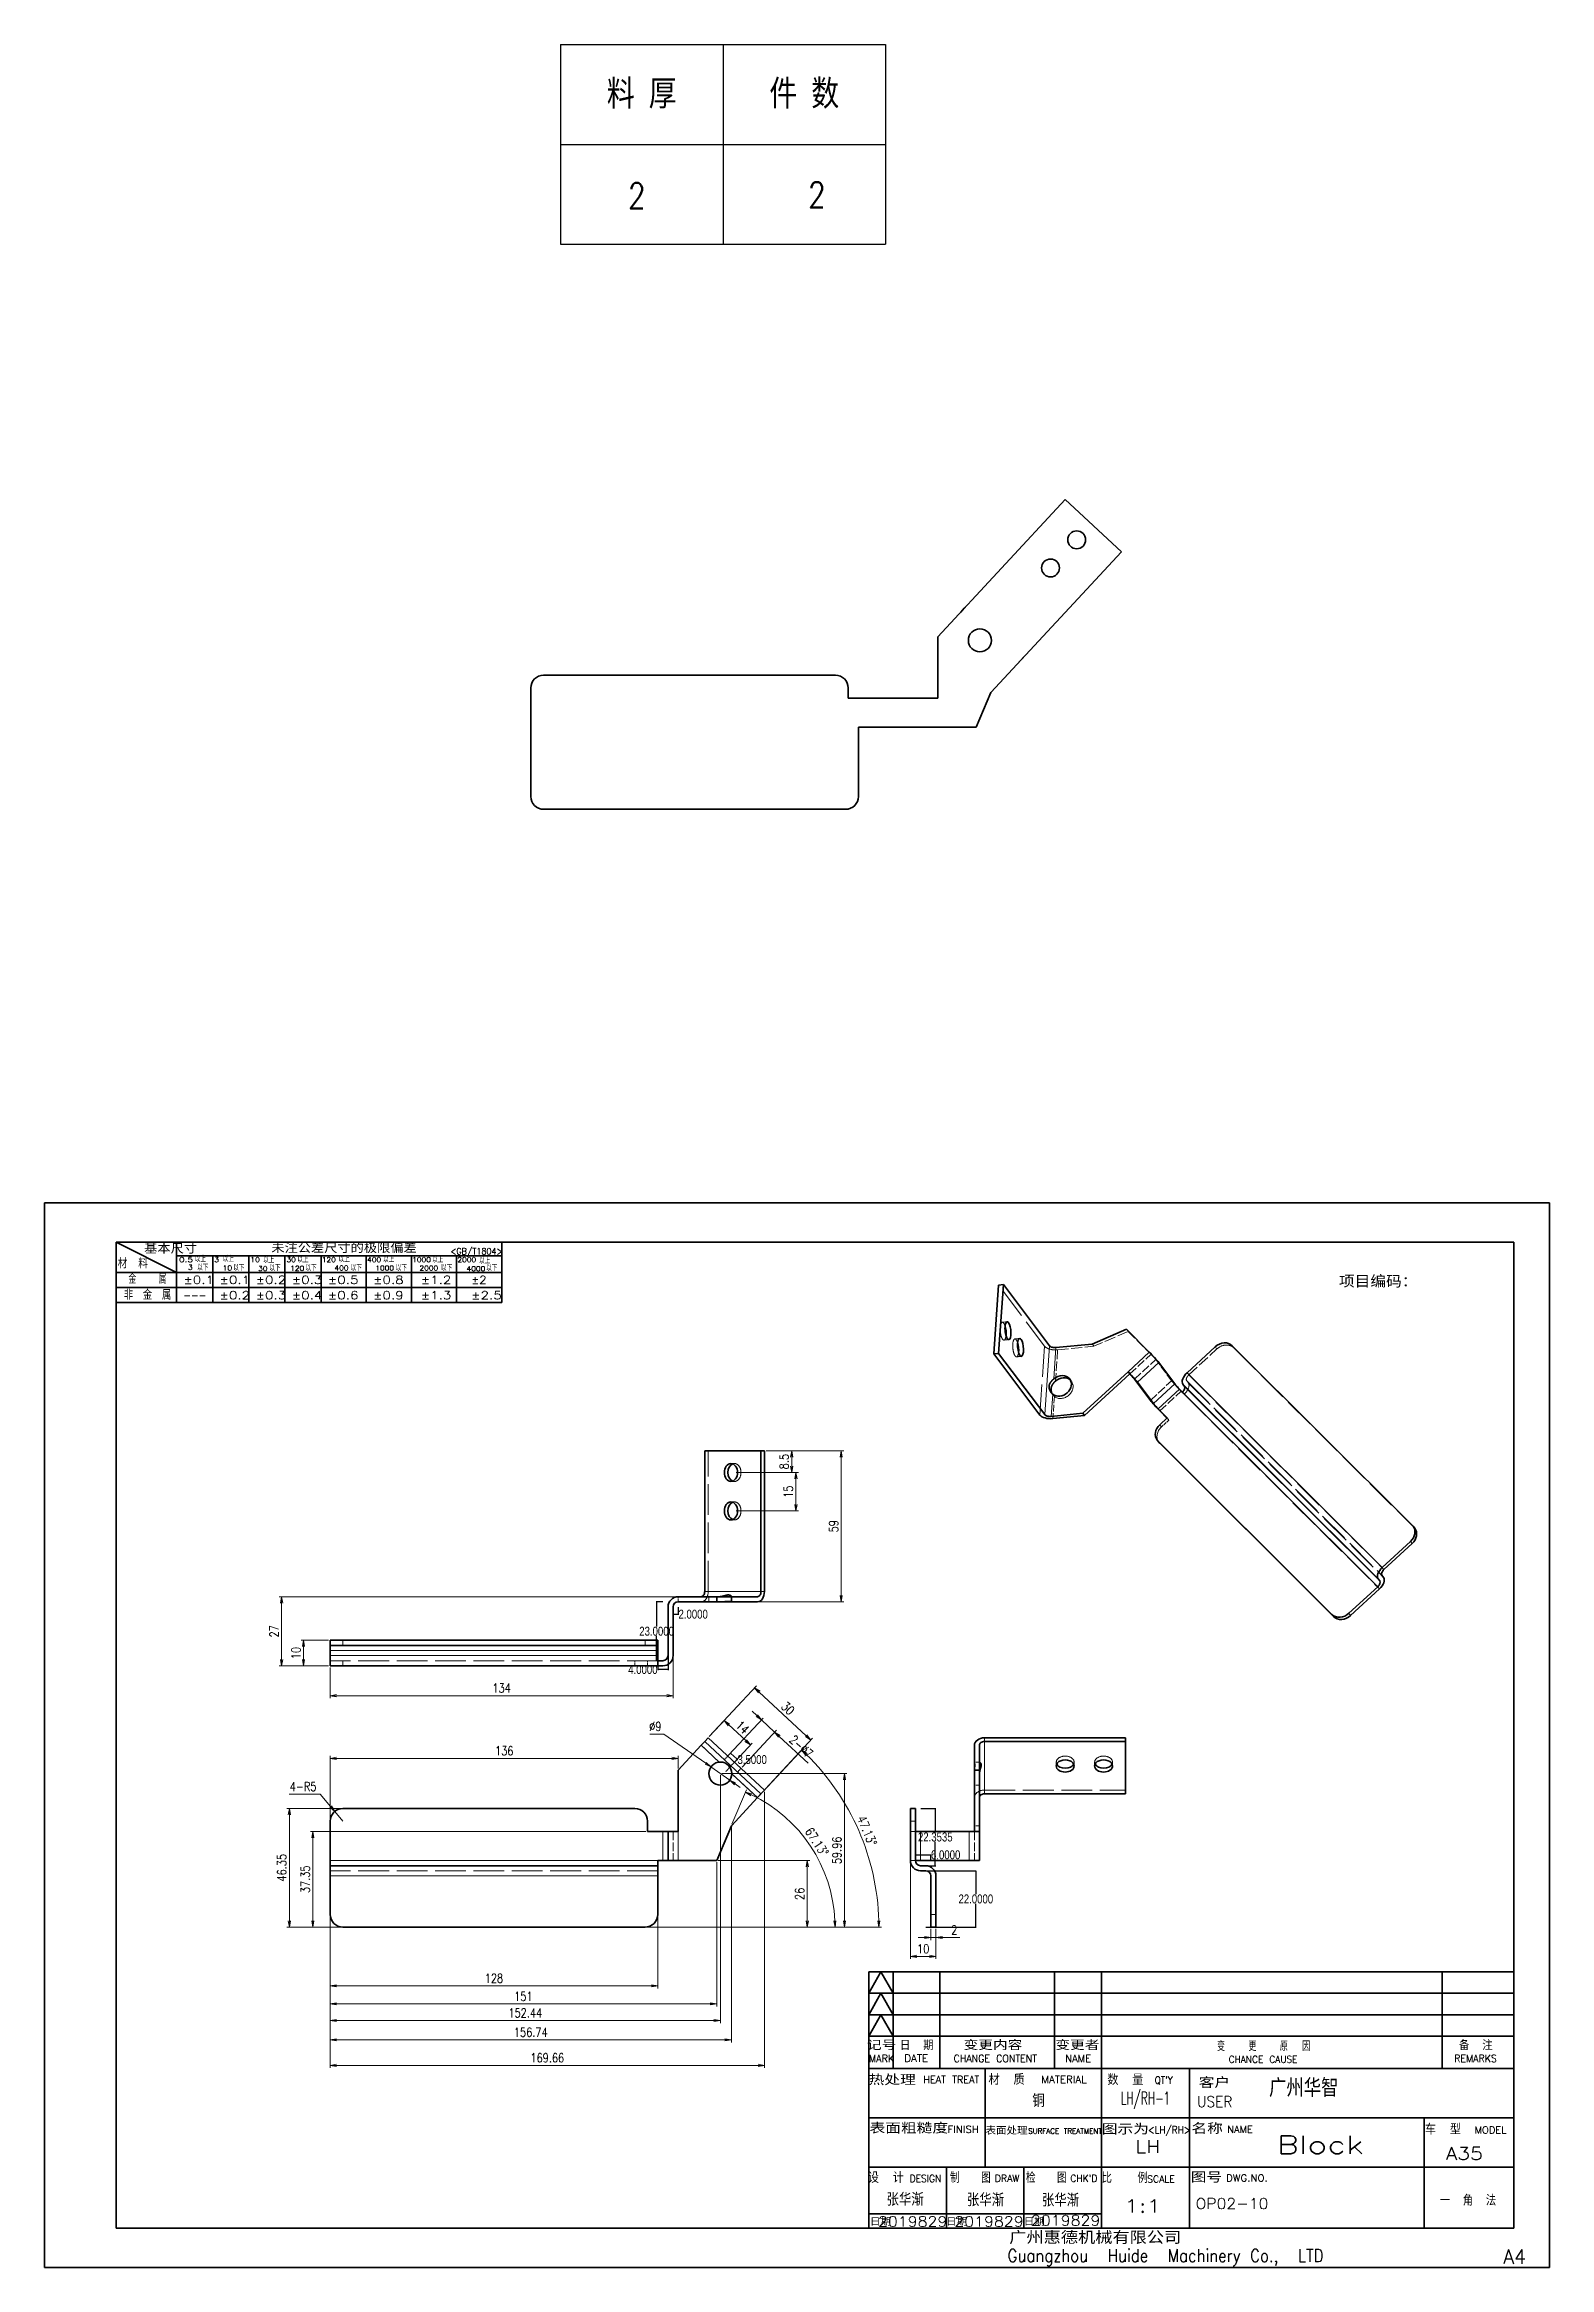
# Model space of a CAD drawing. Extents: x 101112 to 102986, y -48524 to -47445.
# Drawn here: x 102398 to 102986, y -48371 to -47503 of the extents above; entities that cross this region are included whole.
import ezdxf
from ezdxf.enums import TextEntityAlignment as Align

# ---------------------------------------------------------------- set-up
doc = ezdxf.new("R2010")
doc.units = 0
doc.header["$MEASUREMENT"] = 0
doc.linetypes.add('DASHDOT', pattern=[18.5, 12, -3, 0.5, -3])
doc.linetypes.add('DASHED', pattern=[15, 12, -3])
doc.styles.add('DIM', font='romans.shx', dxfattribs={"width": 0.8, "bigfont": 'bigfont.shx'})
doc.styles.add('HD', font='txt.shx', dxfattribs={"bigfont": 'gbcbig.shx'})
doc.styles.get("Standard").update_dxf_attribs({"font": 'FSGB2312.ttf', "width": 0.8, "height": 3.5})
doc.dimstyles.new('DEH 1-1', dxfattribs={"dimtxt": 3.5, "dimasz": 2.5, "dimexe": 1, "dimexo": 0.625, "dimgap": 1.2, "dimtad": 3, "dimdsep": 46, "dimtxsty": 'DIM', "dimblk": 'OPEN', "dimcen": 0, "dimclrd": 8, "dimclre": 8, "dimclrt": 2, "dimazin": 2, "dimtfac": 0.5, "dimtmove": 0, "dimatfit": 3, "dimldrblk": 'OPEN', "dimfxl": 0, "dimtolj": 2, "dimlwd": 13, "dimlwe": 13, "dimarcsym": 0})
doc.dimstyles.new('DEH 1-1$0', dxfattribs={"dimtxt": 3.5, "dimasz": 2.5, "dimexe": 1, "dimexo": 0.625, "dimgap": 1.2, "dimtad": 3, "dimdsep": 46, "dimtxsty": 'DIM', "dimblk": 'OPEN', "dimcen": 0, "dimclrd": 8, "dimclre": 8, "dimclrt": 2, "dimazin": 2, "dimtfac": 0.5, "dimtmove": 0, "dimatfit": 3, "dimldrblk": 'OPEN', "dimfxl": 0, "dimtolj": 2, "dimlwd": 13, "dimlwe": 13, "dimarcsym": 0})
doc.dimstyles.new('DEH 1-1$3', dxfattribs={"dimtxt": 3.5, "dimasz": 2.5, "dimexe": 1, "dimexo": 0.625, "dimgap": 1.2, "dimtad": 3, "dimtih": 1, "dimtoh": 1, "dimdsep": 46, "dimtxsty": 'DIM', "dimblk": 'OPEN', "dimcen": 0, "dimclrd": 8, "dimclre": 8, "dimclrt": 2, "dimazin": 2, "dimtfac": 0.5, "dimtmove": 0, "dimatfit": 3, "dimldrblk": 'OPEN', "dimfxl": 0, "dimtolj": 2, "dimlwd": 13, "dimlwe": 13, "dimarcsym": 0})
doc.dimstyles.new('DEH 1-1$4', dxfattribs={"dimtxt": 3.5, "dimasz": 2.5, "dimexe": 1, "dimexo": 0.625, "dimgap": 1.2, "dimtad": 3, "dimtih": 1, "dimtoh": 1, "dimdsep": 46, "dimtxsty": 'DIM', "dimblk": 'OPEN', "dimcen": 0, "dimclrd": 8, "dimclre": 8, "dimclrt": 2, "dimazin": 2, "dimtfac": 0.5, "dimtmove": 0, "dimatfit": 3, "dimldrblk": 'OPEN', "dimfxl": 0, "dimtolj": 2, "dimlwd": 13, "dimlwe": 13, "dimarcsym": 0})
doc.dimstyles.get("Standard").update_dxf_attribs({"dimtxt": 0.18, "dimasz": 0.18, "dimexe": 0.18, "dimexo": 0.0625, "dimgap": 0.09, "dimtad": 0, "dimtih": 1, "dimtoh": 1, "dimdec": 4, "dimzin": 0, "dimdsep": 46, "dimtxsty": 'Standard', "dimcen": 0.09, "dimadec": 0, "dimazin": 0, "dimtfac": 1, "dimtdec": 4, "dimtofl": 0, "dimtmove": 0, "dimatfit": 3, "dimfxl": 0, "dimtolj": 1, "dimtzin": 0, "dimarcsym": 0})

msp = doc.modelspace()

# ---------------------------------------------------------------- texts
at = {"color": 9, "lineweight": 13, "style": 'HD'}
for s, height, width, p, p2 in [('基本尺寸', 3.528, 2.048348, (102436.80162, -47974.80727), (102457.44518, -47974.80727)), ('未注公差尺寸的极限偏差', 3.5280001, 2.026326, (102486.4774, -47974.60668), (102543.24791, -47974.60668)), ('材 料', 3.528, 1.39766, (102426.42272, -47980.56582), (102438.26061, -47980.56582)), ('0.5', 1.89, 1.583638, (102450.38756, -47978.15978), (102455.87486, -47978.15978)), ('3', 1.89, 1.451668, (102453.91295, -47981.15859), (102455.74205, -47981.15859)), ('以上', 2.268, 1.381754, (102456.56432, -47978.15041), (102460.95397, -47978.15041)), ('以下', 2.268, 1.426689, (102457.46373, -47981.41341), (102461.85338, -47981.41341)), ('3', 1.89, 1.451668, (102464.17955, -47978.15978), (102466.00865, -47978.15978)), ('以上', 2.268, 1.381754, (102467.46666, -47978.04473), (102471.85631, -47978.04473)), ('10', 1.89, 1.659049, (102467.47154, -47981.40532), (102471.12975, -47981.40532)), ('以下', 2.268, 1.426689, (102471.57604, -47981.60732), (102475.96568, -47981.60732)), ('10', 1.89, 1.659049, (102478.29186, -47978.15978), (102481.95006, -47978.15978)), ('30', 1.89, 1.290371, (102481.32018, -47981.61672), (102484.97838, -47981.61672)), ('以上', 2.268, 1.381754, (102483.26744, -47978.46749), (102487.65709, -47978.46749)), ('以下', 2.268, 1.426689, (102485.68736, -47981.60732), (102490.07701, -47981.60732)), ('30', 1.89, 1.290371, (102492.40416, -47978.15978), (102496.06236, -47978.15978)), ('120', 1.89, 1.340001, (102493.85924, -47981.56386), (102499.34654, -47981.56386)), ('以上', 2.268, 1.381754, (102496.59557, -47978.30895), (102500.98522, -47978.30895)), ('以下', 2.268, 1.426689, (102499.79967, -47981.60732), (102504.18932, -47981.60732)), ('120', 1.89, 1.340001, (102506.17955, -47978.15978), (102511.66686, -47978.15978)), ('400', 1.89, 1.244287, (102511.1151, -47981.40532), (102516.6024, -47981.40532)), ('以上', 2.268, 1.381754, (102512.73619, -47978.20327), (102517.12584, -47978.20327)), ('以下', 2.268, 1.426689, (102517.44029, -47981.60732), (102521.82994, -47981.60732)), ('400', 1.89, 1.244287, (102523.86705, -47978.15978), (102529.35436, -47978.15978)), ('1000', 1.89, 1.366276, (102527.08287, -47981.45818), (102534.39928, -47981.45818)), ('以上', 2.268, 1.381754, (102530.08775, -47978.25612), (102534.4774, -47978.25612)), ('以下', 2.268, 1.426689, (102535.07994, -47981.60732), (102539.46959, -47981.60732)), ('1000', 1.89, 1.366276, (102541.50768, -47978.15978), (102548.82408, -47978.15978)), ('2000', 1.89, 1.222457, (102544.32994, -47981.45815), (102551.64635, -47981.45815)), ('以上', 2.268, 1.381754, (102549.28209, -47978.36181), (102553.67174, -47978.36181)), ('以下', 2.268, 1.426689, (102552.71959, -47981.60732), (102557.10924, -47981.60732)), ('<GB/T1804>', 2.52, 0.912731, (102556.4276, -47975.20211), (102576.74498, -47975.20211)), ('2000', 1.89, 1.222457, (102559.14732, -47978.15978), (102566.46373, -47978.15978)), ('4000', 1.89, 1.222457, (102562.74889, -47981.70876), (102570.06529, -47981.70876)), ('以上', 2.268, 1.381754, (102567.59459, -47978.77288), (102571.98424, -47978.77288)), ('以下', 2.268, 1.426689, (102570.36022, -47981.60732), (102574.74986, -47981.60732)), ('金   属', 3.528, 0.965088, (102430.63951, -47986.56893), (102445.51061, -47986.56893)), ('%%p0.1', 3.086, 1.54845, (102452.12193, -47986.63646), (102464.06822, -47986.63646)), ('%%p0.1', 3.086, 1.54845, (102466.23424, -47986.63646), (102478.18053, -47986.63646)), ('%%p0.2', 3.086, 1.366279, (102480.34654, -47986.63646), (102492.29283, -47986.63646)), ('%%p0.3', 3.086, 1.366279, (102494.45787, -47986.63646), (102506.40416, -47986.63646)), ('%%p0.5', 3.086, 1.366279, (102508.57018, -47986.63646), (102520.51647, -47986.63646)), ('%%p0.8', 3.086, 1.366279, (102526.20982, -47986.63646), (102538.15611, -47986.63646)), ('%%p1.2', 3.086, 1.451672, (102544.85338, -47986.63646), (102556.79967, -47986.63646)), ('%%p2', 3.086, 1.161242, (102564.55846, -47986.63646), (102570.53111, -47986.63646)), ('非 金 属', 3.528, 1.281426, (102428.83287, -47992.8478), (102447.3485, -47992.8478)), ('---', 3.086, 1.088665, (102452.12193, -47992.64071), (102461.08092, -47992.64071)), ('%%p0.2', 3.086, 1.366279, (102466.23424, -47992.64071), (102478.18053, -47992.64071)), ('%%p0.3', 3.086, 1.366279, (102480.34654, -47992.64071), (102492.29283, -47992.64071)), ('%%p0.4', 3.086, 1.366279, (102494.45787, -47992.64071), (102506.40416, -47992.64071)), ('%%p0.6', 3.086, 1.366279, (102508.57018, -47992.64071), (102520.51647, -47992.64071)), ('%%p0.9', 3.086, 1.366279, (102526.20982, -47992.64071), (102538.15611, -47992.64071)), ('%%p1.3', 3.086, 1.451672, (102544.85338, -47992.64071), (102556.79967, -47992.64071)), ('%%p2.5', 3.086, 1.290375, (102564.55846, -47992.64071), (102576.50475, -47992.64071)), ('记号', 3.92, 2.139223, (102719.15807, -48285.88231), (102730.62682, -48285.88231)), ('日 期', 3.92, 1.417204, (102732.02721, -48285.88231), (102745.18053, -48285.88231)), ('变更内容', 3.92, 2.048368, (102756.91588, -48285.88231), (102779.85338, -48285.88231)), ('变更者', 3.92, 2.061634, (102792.78111, -48285.88231), (102809.98424, -48285.88231)), ('变   更   原  因', 3.9200001, 0.861833, (102855.90123, -48286.23627), (102892.31822, -48286.23627)), ('备 注', 3.92, 1.397671, (102950.45787, -48285.88231), (102963.61119, -48285.88231)), ('MARK', 2.8, 0.967272, (102719.90318, -48290.54596), (102729.83385, -48290.54596)), ('DATE', 2.8, 0.908869, (102733.72252, -48290.44227), (102743.05357, -48290.44227)), ('CHANGE CONTENT', 2.8, 0.851013, (102753.01549, -48290.54596), (102785.58092, -48290.54596)), ('NAME', 2.8, 0.974787, (102796.68346, -48290.54596), (102806.69127, -48290.54596)), ('CHANCE CAUSE', 2.8, 0.824229, (102860.44127, -48290.89992), (102887.36607, -48290.89992)), ('REMARKS', 2.8, 0.89073, (102948.6024, -48290.54596), (102965.22936, -48290.54596)), ('热处理', 4.2, 2.072341, (102719.81432, -48299.58842), (102738.24596, -48299.58842)), ('HEAT TREAT', 2.8, 0.808406, (102741.16002, -48298.78387), (102763.04088, -48298.78387)), ('材 质', 4.2, 1.404115, (102766.65025, -48299.42144), (102780.74303, -48299.42144)), ('MATERIAL', 2.8, 0.863877, (102787.26451, -48298.7308), (102805.00279, -48298.7308)), ('数 量', 4.2, 1.404115, (102813.05846, -48299.51945), (102827.15123, -48299.51945)), ("QT'Y ", 2.8, 0.730872, (102831.61314, -48299.01045), (102840.82213, -48299.01045)), ('客户', 4.2, 2.192286, (102848.74693, -48300.67836), (102861.03502, -48300.67836)), ('USER', 4.2, 0.898247, (102848.08482, -48308.12159), (102861.91783, -48308.12159)), ('表面粗糙度', 4.2, 2.028, (102720.16002, -48318.46249), (102750.87975, -48318.46249)), ('FINISH', 2.8, 0.871303, (102750.64928, -48318.18672), (102762.84752, -48318.18672)), ('表面处理', 2.8, 2.05629, (102765.50279, -48318.86308), (102781.88658, -48318.86308)), ('SURFACE TREATMENT', 2.0999999, 0.822015, (102782.16881, -48318.53712), (102810.93932, -48318.53712)), ('图示为', 4.2, 2.094155, (102810.89928, -48318.8515), (102829.33092, -48318.8515)), ('<LH/RH>', 2.8, 0.935187, (102828.9735, -48318.41071), (102845.55748, -48318.41071)), ('名称\u3000', 4.2, 3.157852, (102845.90123, -48318.60842), (102864.33287, -48318.60842)), ('NAME', 2.8, 0.974787, (102859.9149, -48318.18694), (102869.92272, -48318.18694)), ('车 型', 4.2, 1.404115, (102937.12682, -48318.86176), (102951.21959, -48318.86176)), ('MODEL', 2.8, 0.947515, (102956.57701, -48318.45602), (102968.95787, -48318.45602)), ('设 计', 4.2, 1.410626, (102719.50475, -48337.73339), (102733.59752, -48337.73339)), (' DESIGN', 2.8, 0.828903, (102733.52135, -48337.43151), (102748.22057, -48337.43151)), ('制  图', 4.2, 1.138953, (102751.5858, -48337.73338), (102767.48424, -48337.73338)), (' DRAW', 2.8, 0.856306, (102766.70299, -48337.36086), (102778.69127, -48337.36086)), ('检  图', 4.2, 1.138953, (102781.26354, -48337.73339), (102797.16197, -48337.73339)), ("CHK'D", 2.8, 0.908705, (102798.6024, -48337.32628), (102809.20397, -48337.32628)), ('比  例\u3000', 4.2, 1.553299, (102810.85338, -48337.78758), (102832.89537, -48337.78758)), ('SCALE', 2.8, 0.829954, (102828.61998, -48337.61247), (102839.46471, -48337.61247)), ('图号', 4.2, 2.139247, (102845.64439, -48337.64073), (102857.93248, -48337.64073)), ('DWG.NO.', 2.8, 1.026252, (102859.45494, -48337.24734), (102875.73814, -48337.24734)), ('一 角 法', 4.2, 1.271132, (102942.92955, -48346.59892), (102964.97154, -48346.59892)), ('日期', 2.8, 2.139332, (102720.33482, -48354.41567), (102728.52721, -48354.41567)), ('日期', 2.8, 2.139332, (102750.06627, -48354.41567), (102758.25865, -48354.41567)), ('日期', 2.8, 2.139332, (102780.39049, -48354.41567), (102788.58287, -48354.41567))]:
    msp.add_text(s, height=height, dxfattribs=dict(at, width=width)).set_placement(p, p2, align=Align.FIT)
at = {"color": 9, "lineweight": 13, "width": 2.368414}
msp.add_text('项目编码：', height=4.2, dxfattribs=at).set_placement((102903.51647, -47987.67357), (102934.23619, -47987.67357), align=Align.FIT)
at = {"color": 3, "lineweight": 13, "style": 'HD'}
for s, height, width, p, p2 in [('广州华智', 7, 1.376339, (102876.24303, -48304.12959), (102903.33971, -48304.12959)), ('铜', 5, 1.539382, (102783.76842, -48308.1156), (102788.60729, -48308.1156)), ('LH/RH-1', 5, 0.611194, (102818.30357, -48307.12887), (102837.65807, -48307.12887)), ('LH', 5, 1.161328, (102824.02818, -48326.02278), (102833.70592, -48326.02278)), ('Block', 7, 1.161295, (102879.39537, -48326.34073), (102913.26647, -48326.34073)), ('A35', 5, 1.088745, (102945.2733, -48328.75955), (102959.7899, -48328.75955)), ('张华渐', 5, 1.363909, (102726.81432, -48346.68156), (102741.33092, -48346.68156)), ('张华渐', 5, 1.363909, (102758.20982, -48346.86684), (102772.72643, -48346.86684)), ('张华渐', 5, 1.363909, (102787.52525, -48346.98216), (102802.04186, -48346.98216)), ('1:1', 5, 2.17749, (102819.63756, -48349.22932), (102834.15416, -48349.22932)), ('OP02-10', 4.2, 1.129015, (102847.54576, -48347.89021), (102875.99693, -48347.89021)), ('2019829', 4, 1.098514, (102723.4608, -48354.81266), (102750.55748, -48354.81266)), ('2019829', 4, 1.098514, (102753.28111, -48354.81266), (102780.37779, -48354.81266)), ('2019829', 4, 1.098514, (102783.23326, -48354.37774), (102810.32994, -48354.37774))]:
    msp.add_text(s, height=height, dxfattribs=dict(at, width=width)).set_placement(p, p2, align=Align.FIT)
at = {"color": 1, "lineweight": 13, "style": 'HD', "width": 1.539382}
msp.add_text('铜', height=5, dxfattribs=at).set_placement((102783.76842, -48308.1156), (102788.60729, -48308.1156), align=Align.FIT)
at = {"color": 7, "lineweight": 13, "style": 'HD'}
for s, height, width, p, p2 in [('广州惠德机械有限公司', 5, 1.877356, (102774.74596, -48361.59276), (102841.93736, -48361.59276)), ('Guangzhou  Huide  Machinery Co.,  LTD  ', 5, 0.717937, (102774.09361, -48368.61788), (102905.11705, -48368.61788)), ('A4', 5.6, 0.945347, (102967.74596, -48369.27353), (102976.5692, -48369.27353))]:
    msp.add_text(s, height=height, dxfattribs=dict(at, width=width)).set_placement(p, p2, align=Align.FIT)

# ---------------------------------------------------------------- blocks, each defined once
blk = doc.blocks.new('_Open')
at = {"color": 0, "linetype": 'ByBlock', "lineweight": -2}
for p, q in [((-1, 0.17), (0, 0)), ((-1, -0.17), (0, 0)), ((0, 0), (-1, 0))]:
    blk.add_line(p, q, dxfattribs=at)
blk = doc.blocks.new('*D275')
at = {"color": 8, "linetype": 'ByBlock', "lineweight": 13, "transparency": 16777216}
for p, q in [((102509.45, -48233.48), (102509.45, -48261.77)), ((102637.45, -48233.48), (102637.45, -48261.77)), ((102511.95, -48260.77), (102634.95, -48260.77))]:
    blk.add_line(p, q, dxfattribs=at)
at = {"layer": 'Defpoints', "color": 0, "transparency": 16777216}
for p in [(102509.45, -48232.86), (102637.45, -48232.86), (102637.45, -48260.77)]:
    blk.add_point(p, dxfattribs=at)
at = {"color": 8, "lineweight": 13, "transparency": 16777216, "xscale": 2.5, "yscale": 2.5, "zscale": 2.5, "rotation": 180}
blk.add_blockref('_Open', (102509.45, -48260.77), dxfattribs=at)
at = {"color": 8, "lineweight": 13, "transparency": 16777216, "xscale": 2.5, "yscale": 2.5, "zscale": 2.5}
blk.add_blockref('_Open', (102637.45, -48260.77), dxfattribs=at)
at = {"color": 2, "transparency": 16777216, "insert": (102573.45, -48257.82), "char_height": 3.5, "attachment_point": 5, "style": 'DIM'}
blk.add_mtext('\\A2;128', dxfattribs=at)
blk = doc.blocks.new('*D276')
at = {"color": 8, "linetype": 'ByBlock', "lineweight": 13, "transparency": 16777216}
for p, q in [((102513.82, -48191.5), (102492.5, -48191.5)), ((102493.5, -48235.36), (102493.5, -48194)), ((102513.82, -48237.86), (102492.5, -48237.86))]:
    blk.add_line(p, q, dxfattribs=at)
at = {"layer": 'Defpoints', "color": 0, "transparency": 16777216}
for p in [(102493.5, -48191.5), (102514.45, -48191.5), (102514.45, -48237.86)]:
    blk.add_point(p, dxfattribs=at)
at = {"color": 8, "lineweight": 13, "transparency": 16777216, "xscale": 2.5, "yscale": 2.5, "zscale": 2.5}
for p, rotation in [((102493.5, -48191.5), 90), ((102493.5, -48237.86), 270)]:
    blk.add_blockref('_Open', p, dxfattribs=dict(at, rotation=rotation))
at = {"color": 2, "transparency": 16777216, "insert": (102490.55, -48214.68), "char_height": 3.5, "attachment_point": 5, "rotation": 90, "style": 'DIM'}
blk.add_mtext('\\A2;46.35', dxfattribs=at)
blk = doc.blocks.new('*D277')
at = {"color": 8, "linetype": 'ByBlock', "lineweight": 13, "transparency": 16777216}
for p, q in [((102661.89, -48178.53), (102661.89, -48275.3)), ((102509.45, -48233.48), (102509.45, -48275.3)), ((102511.95, -48274.3), (102659.39, -48274.3))]:
    blk.add_line(p, q, dxfattribs=at)
at = {"layer": 'Defpoints', "color": 0, "transparency": 16777216}
for p in [(102661.89, -48177.9), (102509.45, -48232.86), (102661.89, -48274.3)]:
    blk.add_point(p, dxfattribs=at)
at = {"color": 8, "lineweight": 13, "transparency": 16777216, "xscale": 2.5, "yscale": 2.5, "zscale": 2.5, "rotation": 180}
blk.add_blockref('_Open', (102509.45, -48274.3), dxfattribs=at)
at = {"color": 8, "lineweight": 13, "transparency": 16777216, "xscale": 2.5, "yscale": 2.5, "zscale": 2.5}
blk.add_blockref('_Open', (102661.89, -48274.3), dxfattribs=at)
at = {"color": 2, "transparency": 16777216, "insert": (102585.67, -48271.35), "char_height": 3.5, "attachment_point": 5, "style": 'DIM'}
blk.add_mtext('\\A2;152.44', dxfattribs=at)
blk = doc.blocks.new('*D278')
at = {"color": 8, "linetype": 'ByBlock', "lineweight": 13, "transparency": 16777216}
for p, q in [((102679.11, -48184.96), (102679.11, -48292.83)), ((102509.45, -48233.48), (102509.45, -48292.83)), ((102511.95, -48291.83), (102676.61, -48291.83))]:
    blk.add_line(p, q, dxfattribs=at)
at = {"layer": 'Defpoints', "color": 0, "transparency": 16777216}
for p in [(102679.11, -48184.34), (102509.45, -48232.86), (102679.11, -48291.83)]:
    blk.add_point(p, dxfattribs=at)
at = {"color": 8, "lineweight": 13, "transparency": 16777216, "xscale": 2.5, "yscale": 2.5, "zscale": 2.5, "rotation": 180}
blk.add_blockref('_Open', (102509.45, -48291.83), dxfattribs=at)
at = {"color": 8, "lineweight": 13, "transparency": 16777216, "xscale": 2.5, "yscale": 2.5, "zscale": 2.5}
blk.add_blockref('_Open', (102679.11, -48291.83), dxfattribs=at)
at = {"color": 2, "transparency": 16777216, "insert": (102594.28, -48288.88), "char_height": 3.5, "attachment_point": 5, "style": 'DIM'}
blk.add_mtext('\\A2;169.66', dxfattribs=at)
blk = doc.blocks.new('*D279')
at = {"color": 8, "linetype": 'ByBlock', "lineweight": 13, "transparency": 16777216}
for p, q in [((102660.45, -48212.48), (102660.45, -48268.81)), ((102509.45, -48233.48), (102509.45, -48268.81)), ((102511.95, -48267.81), (102657.95, -48267.81))]:
    blk.add_line(p, q, dxfattribs=at)
at = {"layer": 'Defpoints', "color": 0, "transparency": 16777216}
for p in [(102660.45, -48211.86), (102509.45, -48232.86), (102660.45, -48267.81)]:
    blk.add_point(p, dxfattribs=at)
at = {"color": 8, "lineweight": 13, "transparency": 16777216, "xscale": 2.5, "yscale": 2.5, "zscale": 2.5, "rotation": 180}
blk.add_blockref('_Open', (102509.45, -48267.81), dxfattribs=at)
at = {"color": 8, "lineweight": 13, "transparency": 16777216, "xscale": 2.5, "yscale": 2.5, "zscale": 2.5}
blk.add_blockref('_Open', (102660.45, -48267.81), dxfattribs=at)
at = {"color": 2, "transparency": 16777216, "insert": (102584.95, -48264.86), "char_height": 3.5, "attachment_point": 5, "style": 'DIM'}
blk.add_mtext('\\A2;151', dxfattribs=at)
blk = doc.blocks.new('*D280')
at = {"color": 8, "linetype": 'ByBlock', "lineweight": 13, "transparency": 16777216}
for p, q in [((102666.18, -48198.89), (102666.18, -48282.86)), ((102509.45, -48233.48), (102509.45, -48282.86)), ((102511.95, -48281.86), (102663.68, -48281.86))]:
    blk.add_line(p, q, dxfattribs=at)
at = {"layer": 'Defpoints', "color": 0, "transparency": 16777216}
for p in [(102666.18, -48198.26), (102509.45, -48232.86), (102666.18, -48281.86)]:
    blk.add_point(p, dxfattribs=at)
at = {"color": 8, "lineweight": 13, "transparency": 16777216, "xscale": 2.5, "yscale": 2.5, "zscale": 2.5, "rotation": 180}
blk.add_blockref('_Open', (102509.45, -48281.86), dxfattribs=at)
at = {"color": 8, "lineweight": 13, "transparency": 16777216, "xscale": 2.5, "yscale": 2.5, "zscale": 2.5}
blk.add_blockref('_Open', (102666.18, -48281.86), dxfattribs=at)
at = {"color": 2, "transparency": 16777216, "insert": (102587.81, -48278.91), "char_height": 3.5, "attachment_point": 5, "style": 'DIM'}
blk.add_mtext('\\A2;156.74', dxfattribs=at)
blk = doc.blocks.new('*D281')
at = {"color": 8, "linetype": 'ByBlock', "lineweight": 13, "transparency": 16777216}
for p, q in [((102661.07, -48211.86), (102696.84, -48211.86)), ((102695.84, -48235.36), (102695.84, -48214.36)), ((102633.07, -48237.86), (102696.84, -48237.86))]:
    blk.add_line(p, q, dxfattribs=at)
at = {"layer": 'Defpoints', "color": 0, "transparency": 16777216}
for p in [(102660.45, -48211.86), (102695.84, -48211.86), (102632.45, -48237.86)]:
    blk.add_point(p, dxfattribs=at)
at = {"color": 8, "lineweight": 13, "transparency": 16777216, "xscale": 2.5, "yscale": 2.5, "zscale": 2.5}
for p, rotation in [((102695.84, -48211.86), 90), ((102695.84, -48237.86), 270)]:
    blk.add_blockref('_Open', p, dxfattribs=dict(at, rotation=rotation))
at = {"color": 2, "transparency": 16777216, "insert": (102692.89, -48224.86), "char_height": 3.5, "attachment_point": 5, "rotation": 90, "style": 'DIM'}
blk.add_mtext('\\A2;26', dxfattribs=at)
blk = doc.blocks.new('*D282')
at = {"color": 8, "linetype": 'ByBlock', "lineweight": 13, "transparency": 16777216}
for p, q in [((102632.82, -48200.5), (102501.71, -48200.5)), ((102502.71, -48203), (102502.71, -48235.36)), ((102513.82, -48237.86), (102501.71, -48237.86))]:
    blk.add_line(p, q, dxfattribs=at)
at = {"layer": 'Defpoints', "color": 0, "transparency": 16777216}
for p in [(102633.45, -48200.5), (102502.71, -48237.86), (102514.45, -48237.86)]:
    blk.add_point(p, dxfattribs=at)
at = {"color": 8, "lineweight": 13, "transparency": 16777216, "xscale": 2.5, "yscale": 2.5, "zscale": 2.5}
for p, rotation in [((102502.71, -48200.5), 90), ((102502.71, -48237.86), 270)]:
    blk.add_blockref('_Open', p, dxfattribs=dict(at, rotation=rotation))
at = {"color": 2, "transparency": 16777216, "insert": (102499.76, -48219.18), "char_height": 3.5, "attachment_point": 5, "rotation": 90, "style": 'DIM'}
blk.add_mtext('\\A2;37.35', dxfattribs=at)
blk = doc.blocks.new('*D283')
at = {"color": 8, "linetype": 'ByBlock', "lineweight": 13, "transparency": 16777216}
for p, q in [((102662.51, -48177.9), (102711.36, -48177.9)), ((102710.36, -48235.36), (102710.36, -48180.4)), ((102633.07, -48237.86), (102711.36, -48237.86))]:
    blk.add_line(p, q, dxfattribs=at)
at = {"layer": 'Defpoints', "color": 0, "transparency": 16777216}
for p in [(102661.89, -48177.9), (102710.36, -48177.9), (102632.45, -48237.86)]:
    blk.add_point(p, dxfattribs=at)
at = {"color": 8, "lineweight": 13, "transparency": 16777216, "xscale": 2.5, "yscale": 2.5, "zscale": 2.5}
for p, rotation in [((102710.36, -48177.9), 90), ((102710.36, -48237.86), 270)]:
    blk.add_blockref('_Open', p, dxfattribs=dict(at, rotation=rotation))
at = {"color": 2, "transparency": 16777216, "insert": (102707.41, -48207.88), "char_height": 3.5, "attachment_point": 5, "rotation": 90, "style": 'DIM'}
blk.add_mtext('\\A2;59.96', dxfattribs=at)
blk = doc.blocks.new('*D284')
at = {"color": 8, "linetype": 'ByBlock', "lineweight": 13, "transparency": 16777216}
for p, q in [((102657.55, -48163.47), (102675.95, -48143.65)), ((102677.11, -48146.08), (102695.43, -48163.09)), ((102679.54, -48183.88), (102697.94, -48164.06))]:
    blk.add_line(p, q, dxfattribs=at)
at = {"layer": 'Defpoints', "color": 0, "transparency": 16777216}
for p in [(102657.12, -48163.93), (102697.26, -48164.79), (102679.11, -48184.34)]:
    blk.add_point(p, dxfattribs=at)
at = {"color": 8, "lineweight": 13, "transparency": 16777216, "xscale": 2.5, "yscale": 2.5, "zscale": 2.5}
for p, rotation in [((102675.27, -48144.38), 137.1261163022884), ((102697.26, -48164.79), 317.1261163022884)]:
    blk.add_blockref('_Open', p, dxfattribs=dict(at, rotation=rotation))
at = {"color": 2, "transparency": 16777216, "insert": (102688.27, -48152.42), "char_height": 3.5, "attachment_point": 5, "rotation": 317.12612, "style": 'DIM'}
blk.add_mtext('\\A2;30', dxfattribs=at)
blk = doc.blocks.new('*D285')
at = {"color": 8, "linetype": 'ByBlock', "lineweight": 13, "transparency": 16777216}
for p, q in [((102657.55, -48163.47), (102664.05, -48156.47)), ((102665.2, -48158.9), (102671.8, -48165.02)), ((102667.81, -48172.99), (102674.31, -48165.99))]:
    blk.add_line(p, q, dxfattribs=at)
at = {"layer": 'Defpoints', "color": 0, "transparency": 16777216}
for p in [(102657.12, -48163.93), (102673.63, -48166.72), (102667.38, -48173.45)]:
    blk.add_point(p, dxfattribs=at)
at = {"color": 8, "lineweight": 13, "transparency": 16777216, "xscale": 2.5, "yscale": 2.5, "zscale": 2.5}
for p, rotation in [((102663.37, -48157.2), 137.1261163022831), ((102673.63, -48166.72), 317.126116302283)]:
    blk.add_blockref('_Open', p, dxfattribs=dict(at, rotation=rotation))
at = {"color": 2, "transparency": 16777216, "insert": (102670.51, -48159.8), "char_height": 3.5, "attachment_point": 5, "rotation": 317.12612, "style": 'DIM'}
blk.add_mtext('\\A2;14', dxfattribs=at)
blk = doc.blocks.new('*D286')
at = {"color": 8, "linetype": 'ByBlock', "lineweight": 13, "transparency": 16777216}
for p, q in [((102665.24, -48170.61), (102678.63, -48156.2)), ((102670.37, -48175.38), (102683.76, -48160.96)), ((102676.12, -48155.23), (102674.28, -48153.53)), ((102677.95, -48156.93), (102683.08, -48161.69)), ((102684.91, -48163.39), (102696.22, -48173.89))]:
    blk.add_line(p, q, dxfattribs=at)
at = {"layer": 'Defpoints', "color": 0, "transparency": 16777216}
for p in [(102683.08, -48161.69), (102664.82, -48171.07), (102669.95, -48175.83)]:
    blk.add_point(p, dxfattribs=at)
at = {"color": 8, "lineweight": 13, "transparency": 16777216, "xscale": 2.5, "yscale": 2.5, "zscale": 2.5}
for p, rotation in [((102677.95, -48156.93), 317.1261163018248), ((102683.08, -48161.69), 137.1261163018247)]:
    blk.add_blockref('_Open', p, dxfattribs=dict(at, rotation=rotation))
at = {"color": 2, "transparency": 16777216, "insert": (102693.49, -48167.33), "char_height": 3.5, "attachment_point": 5, "rotation": 317.12612, "style": 'DIM'}
blk.add_mtext('\\A2;2-%%c7', dxfattribs=at)
blk = doc.blocks.new('*D287')
at = {"color": 8, "lineweight": 13, "transparency": 16777216}
for p, q in [((102634.37, -48162.44), (102639.83, -48162.44)), ((102639.83, -48162.44), (102656.16, -48173.88)), ((102665.57, -48180.48), (102658.2, -48175.32)), ((102667.62, -48181.92), (102669.67, -48183.35))]:
    blk.add_line(p, q, dxfattribs=at)
at = {"layer": 'Defpoints', "color": 0, "transparency": 16777216}
for p in [(102658.2, -48175.32), (102665.57, -48180.48)]:
    blk.add_point(p, dxfattribs=at)
at = {"color": 8, "lineweight": 13, "transparency": 16777216, "xscale": 2.5, "yscale": 2.5, "zscale": 2.5}
for p, rotation in [((102658.2, -48175.32), 324.9685536900757), ((102665.57, -48180.48), 144.9685536900757)]:
    blk.add_blockref('_Open', p, dxfattribs=dict(at, rotation=rotation))
at = {"color": 2, "transparency": 16777216, "insert": (102636.5, -48159.49), "char_height": 3.5, "attachment_point": 5, "style": 'DIM'}
blk.add_mtext('\\A2;∅9', dxfattribs=at)
blk = doc.blocks.new('*D288')
at = {"color": 8, "lineweight": 13, "transparency": 16777216}
for p, q in [((102493.48, -48185.9), (102505.48, -48185.9)), ((102505.48, -48185.9), (102509.61, -48190.78)), ((102514.45, -48196.5), (102511.22, -48192.69))]:
    blk.add_line(p, q, dxfattribs=at)
at = {"layer": 'Defpoints', "color": 0, "transparency": 16777216}
for p in [(102511.22, -48192.69), (102514.45, -48196.5)]:
    blk.add_point(p, dxfattribs=at)
at = {"color": 8, "lineweight": 13, "transparency": 16777216, "xscale": 2.5, "yscale": 2.5, "zscale": 2.5, "rotation": 310.1995204534346}
blk.add_blockref('_Open', (102511.22, -48192.69), dxfattribs=at)
at = {"color": 2, "transparency": 16777216, "insert": (102498.88, -48182.95), "char_height": 3.5, "attachment_point": 5, "style": 'DIM'}
blk.add_mtext('\\A2;4-R5', dxfattribs=at)
blk = doc.blocks.new('*D289')
at = {"color": 8, "linetype": 'ByBlock', "lineweight": 13, "transparency": 16777216}
for p, q in [((102508.82, -48125.82), (102498.06, -48125.82)), ((102508.82, -48135.82), (102498.06, -48135.82)), ((102499.06, -48128.32), (102499.06, -48133.32))]:
    blk.add_line(p, q, dxfattribs=at)
at = {"layer": 'Defpoints', "color": 0, "transparency": 16777216}
for p in [(102509.45, -48125.82), (102499.06, -48135.82), (102509.45, -48135.82)]:
    blk.add_point(p, dxfattribs=at)
at = {"color": 8, "lineweight": 13, "transparency": 16777216, "xscale": 2.5, "yscale": 2.5, "zscale": 2.5}
for p, rotation in [((102499.06, -48125.82), 90), ((102499.06, -48135.82), 270)]:
    blk.add_blockref('_Open', p, dxfattribs=dict(at, rotation=rotation))
at = {"color": 2, "transparency": 16777216, "insert": (102496.11, -48130.82), "char_height": 3.5, "attachment_point": 5, "rotation": 90, "style": 'DIM'}
blk.add_mtext('\\A2;10', dxfattribs=at)
blk = doc.blocks.new('*D290')
at = {"color": 8, "linetype": 'ByBlock', "lineweight": 13, "transparency": 16777216}
for p, q in [((102644.82, -48108.82), (102489.48, -48108.82)), ((102490.48, -48111.32), (102490.48, -48133.32)), ((102508.82, -48135.82), (102489.48, -48135.82))]:
    blk.add_line(p, q, dxfattribs=at)
at = {"layer": 'Defpoints', "color": 0, "transparency": 16777216}
for p in [(102645.45, -48108.82), (102490.48, -48135.82), (102509.45, -48135.82)]:
    blk.add_point(p, dxfattribs=at)
at = {"color": 8, "lineweight": 13, "transparency": 16777216, "xscale": 2.5, "yscale": 2.5, "zscale": 2.5}
for p, rotation in [((102490.48, -48108.82), 90), ((102490.48, -48135.82), 270)]:
    blk.add_blockref('_Open', p, dxfattribs=dict(at, rotation=rotation))
at = {"color": 2, "transparency": 16777216, "insert": (102487.53, -48122.32), "char_height": 3.5, "attachment_point": 5, "rotation": 90, "style": 'DIM'}
blk.add_mtext('\\A2;27', dxfattribs=at)
blk = doc.blocks.new('*D291')
at = {"color": 8, "linetype": 'ByBlock', "lineweight": 13, "transparency": 16777216}
for p, q in [((102643.45, -48132.45), (102643.45, -48148.47)), ((102509.45, -48136.45), (102509.45, -48148.47)), ((102511.95, -48147.47), (102640.95, -48147.47))]:
    blk.add_line(p, q, dxfattribs=at)
at = {"layer": 'Defpoints', "color": 0, "transparency": 16777216}
for p in [(102509.45, -48135.82), (102643.45, -48131.82), (102643.45, -48147.47)]:
    blk.add_point(p, dxfattribs=at)
at = {"color": 8, "lineweight": 13, "transparency": 16777216, "xscale": 2.5, "yscale": 2.5, "zscale": 2.5, "rotation": 180}
blk.add_blockref('_Open', (102509.45, -48147.47), dxfattribs=at)
at = {"color": 8, "lineweight": 13, "transparency": 16777216, "xscale": 2.5, "yscale": 2.5, "zscale": 2.5}
blk.add_blockref('_Open', (102643.45, -48147.47), dxfattribs=at)
at = {"color": 2, "transparency": 16777216, "insert": (102576.45, -48144.52), "char_height": 3.5, "attachment_point": 5, "style": 'DIM'}
blk.add_mtext('\\A2;134', dxfattribs=at)
blk = doc.blocks.new('*D292')
at = {"color": 8, "linetype": 'ByBlock', "lineweight": 13, "transparency": 16777216}
for p, q in [((102679.74, -48051.82), (102690.76, -48051.82)), ((102689.76, -48054.32), (102689.76, -48057.82)), ((102668.01, -48060.32), (102690.76, -48060.32))]:
    blk.add_line(p, q, dxfattribs=at)
at = {"layer": 'Defpoints', "color": 0, "transparency": 16777216}
for p in [(102679.11, -48051.82), (102667.38, -48060.32), (102689.76, -48060.32)]:
    blk.add_point(p, dxfattribs=at)
at = {"color": 8, "lineweight": 13, "transparency": 16777216, "xscale": 2.5, "yscale": 2.5, "zscale": 2.5}
for p, rotation in [((102689.76, -48051.82), 90), ((102689.76, -48060.32), 270)]:
    blk.add_blockref('_Open', p, dxfattribs=dict(at, rotation=rotation))
at = {"color": 2, "transparency": 16777216, "insert": (102686.81, -48056.07), "char_height": 3.5, "attachment_point": 5, "rotation": 90, "style": 'DIM'}
blk.add_mtext('\\A2;8.5', dxfattribs=at)
blk = doc.blocks.new('*D293')
at = {"color": 8, "linetype": 'ByBlock', "lineweight": 13, "transparency": 16777216}
for p, q in [((102668.01, -48060.32), (102692.41, -48060.32)), ((102691.41, -48062.82), (102691.41, -48072.82)), ((102668.01, -48075.32), (102692.41, -48075.32))]:
    blk.add_line(p, q, dxfattribs=at)
at = {"layer": 'Defpoints', "color": 0, "transparency": 16777216}
for p in [(102667.38, -48060.32), (102667.38, -48075.32), (102691.41, -48075.32)]:
    blk.add_point(p, dxfattribs=at)
at = {"color": 8, "lineweight": 13, "transparency": 16777216, "xscale": 2.5, "yscale": 2.5, "zscale": 2.5}
for p, rotation in [((102691.41, -48060.32), 90), ((102691.41, -48075.32), 270)]:
    blk.add_blockref('_Open', p, dxfattribs=dict(at, rotation=rotation))
at = {"color": 2, "transparency": 16777216, "insert": (102688.46, -48067.82), "char_height": 3.5, "attachment_point": 5, "rotation": 90, "style": 'DIM'}
blk.add_mtext('\\A2;15', dxfattribs=at)
blk = doc.blocks.new('*D294')
at = {"color": 8, "linetype": 'ByBlock', "lineweight": 13, "transparency": 16777216}
for p, q in [((102679.74, -48051.82), (102710.1, -48051.82)), ((102709.1, -48054.32), (102709.1, -48108.32)), ((102677.01, -48110.82), (102710.1, -48110.82))]:
    blk.add_line(p, q, dxfattribs=at)
at = {"layer": 'Defpoints', "color": 0, "transparency": 16777216}
for p in [(102679.11, -48051.82), (102676.39, -48110.82), (102709.1, -48110.82)]:
    blk.add_point(p, dxfattribs=at)
at = {"color": 8, "lineweight": 13, "transparency": 16777216, "xscale": 2.5, "yscale": 2.5, "zscale": 2.5}
for p, rotation in [((102709.1, -48051.82), 90), ((102709.1, -48110.82), 270)]:
    blk.add_blockref('_Open', p, dxfattribs=dict(at, rotation=rotation))
at = {"color": 2, "transparency": 16777216, "insert": (102706.15, -48081.32), "char_height": 3.5, "attachment_point": 5, "rotation": 90, "style": 'DIM'}
blk.add_mtext('\\A2;59', dxfattribs=at)
blk = doc.blocks.new('*D295')
at = {"color": 8, "linetype": 'ByBlock', "lineweight": 13, "transparency": 16777216}
for p, q in [((102744.11, -48238.48), (102744.11, -48242.93)), ((102746.11, -48238.48), (102746.11, -48242.93)), ((102741.61, -48241.93), (102739.11, -48241.93)), ((102744.11, -48241.93), (102746.11, -48241.93)), ((102748.61, -48241.93), (102755.38, -48241.93))]:
    blk.add_line(p, q, dxfattribs=at)
at = {"layer": 'Defpoints', "color": 0, "transparency": 16777216}
for p in [(102744.11, -48237.86), (102746.11, -48237.86), (102746.11, -48241.93)]:
    blk.add_point(p, dxfattribs=at)
at = {"color": 8, "lineweight": 13, "transparency": 16777216, "xscale": 2.5, "yscale": 2.5, "zscale": 2.5}
blk.add_blockref('_Open', (102744.11, -48241.93), dxfattribs=at)
at = {"color": 8, "lineweight": 13, "transparency": 16777216, "xscale": 2.5, "yscale": 2.5, "zscale": 2.5, "rotation": 180}
blk.add_blockref('_Open', (102746.11, -48241.93), dxfattribs=at)
at = {"color": 2, "transparency": 16777216, "insert": (102753.24, -48238.98), "char_height": 3.5, "attachment_point": 5, "style": 'DIM'}
blk.add_mtext('\\A2;2', dxfattribs=at)
blk = doc.blocks.new('*D296')
at = {"color": 8, "linetype": 'ByBlock', "lineweight": 13, "transparency": 16777216}
for p, q in [((102736.11, -48212.48), (102736.11, -48250.28)), ((102746.11, -48238.48), (102746.11, -48250.28)), ((102743.61, -48249.28), (102738.61, -48249.28))]:
    blk.add_line(p, q, dxfattribs=at)
at = {"layer": 'Defpoints', "color": 0, "transparency": 16777216}
for p in [(102736.11, -48211.86), (102746.11, -48237.86), (102736.11, -48249.28)]:
    blk.add_point(p, dxfattribs=at)
at = {"color": 8, "lineweight": 13, "transparency": 16777216, "xscale": 2.5, "yscale": 2.5, "zscale": 2.5, "rotation": 180}
blk.add_blockref('_Open', (102736.11, -48249.28), dxfattribs=at)
at = {"color": 8, "lineweight": 13, "transparency": 16777216, "xscale": 2.5, "yscale": 2.5, "zscale": 2.5}
blk.add_blockref('_Open', (102746.11, -48249.28), dxfattribs=at)
at = {"color": 2, "transparency": 16777216, "insert": (102741.11, -48246.33), "char_height": 3.5, "attachment_point": 5, "style": 'DIM'}
blk.add_mtext('\\A2;10', dxfattribs=at)
blk = doc.blocks.new('*D297')
at = {"color": 8, "lineweight": 13, "transparency": 16777216}
for p, q in [((102676.81, -48186.81), (102694.33, -48167.95)), ((102633.07, -48237.86), (102724.82, -48237.86))]:
    blk.add_line(p, q, dxfattribs=at)
blk.add_arc((102629.42, -48237.86), 94.39, 1.51752, 45.6086, dxfattribs=at)
at = {"layer": 'Defpoints', "color": 0, "transparency": 16777216}
for p in [(102676.39, -48187.27), (102709.98, -48188.65), (102666.18, -48198.26), (102514.45, -48237.86), (102632.45, -48237.86)]:
    blk.add_point(p, dxfattribs=at)
at = {"color": 8, "lineweight": 13, "transparency": 16777216, "xscale": 2.5, "yscale": 2.5, "zscale": 2.5}
for p, rotation in [((102693.65, -48168.68), 136.3673585992794), ((102723.82, -48237.86), 270.7587577029828)]:
    blk.add_blockref('_Open', p, dxfattribs=dict(at, rotation=rotation))
at = {"color": 2, "transparency": 16777216, "insert": (102719.2, -48200.23), "char_height": 3.5, "attachment_point": 5, "rotation": 292.73824, "style": 'DIM'}
blk.add_mtext('\\A2;47.13\\M+1818B', dxfattribs=at)
blk = doc.blocks.new('*D298')
at = {"color": 8, "lineweight": 13, "transparency": 16777216}
for p, q in [((102666.43, -48197.69), (102672.1, -48184.23)), ((102650.1, -48237.86), (102707.68, -48237.86))]:
    blk.add_line(p, q, dxfattribs=at)
blk.add_arc((102649.48, -48237.86), 57.2, 2.5042, 64.62192, dxfattribs=at)
at = {"layer": 'Defpoints', "color": 0, "transparency": 16777216}
for p in [(102666.18, -48198.26), (102660.45, -48211.86), (102702.38, -48216.08), (102514.45, -48237.86), (102632.45, -48237.86)]:
    blk.add_point(p, dxfattribs=at)
at = {"color": 8, "lineweight": 13, "transparency": 16777216, "xscale": 2.5, "yscale": 2.5, "zscale": 2.5}
for p, rotation in [((102671.71, -48185.15), 155.8740187606583), ((102706.68, -48237.86), 271.2520975416031)]:
    blk.add_blockref('_Open', p, dxfattribs=dict(at, rotation=rotation))
at = {"color": 2, "transparency": 16777216, "insert": (102699.6, -48204.6), "char_height": 3.5, "attachment_point": 5, "rotation": 303.56306, "style": 'DIM'}
blk.add_mtext('\\A2;67.13\\M+1818B', dxfattribs=at)
blk = doc.blocks.new('*D299')
at = {"color": 8, "linetype": 'ByBlock', "lineweight": 13, "transparency": 16777216}
for p, q in [((102509.45, -48195.88), (102509.45, -48170.95)), ((102511.95, -48171.95), (102642.95, -48171.95)), ((102645.45, -48175.88), (102645.45, -48170.95))]:
    blk.add_line(p, q, dxfattribs=at)
at = {"layer": 'Defpoints', "color": 0, "transparency": 16777216}
for p in [(102645.45, -48171.95), (102645.45, -48176.5), (102509.45, -48196.5)]:
    blk.add_point(p, dxfattribs=at)
at = {"color": 8, "lineweight": 13, "transparency": 16777216, "xscale": 2.5, "yscale": 2.5, "zscale": 2.5, "rotation": 180}
blk.add_blockref('_Open', (102509.45, -48171.95), dxfattribs=at)
at = {"color": 8, "lineweight": 13, "transparency": 16777216, "xscale": 2.5, "yscale": 2.5, "zscale": 2.5}
blk.add_blockref('_Open', (102645.45, -48171.95), dxfattribs=at)
at = {"color": 2, "transparency": 16777216, "insert": (102577.45, -48169), "char_height": 3.5, "attachment_point": 5, "style": 'DIM'}
blk.add_mtext('\\A2;136', dxfattribs=at)
blk = doc.blocks.new('*D342')
at = {"color": 0, "linetype": 'ByBlock', "lineweight": -2, "transparency": 16777216}
for p, q in [((102742.17, -48215.86), (102761.87, -48215.86)), ((102761.69, -48216.04), (102761.69, -48225.02)), ((102761.69, -48237.68), (102761.69, -48228.7)), ((102742.17, -48237.86), (102761.87, -48237.86))]:
    blk.add_line(p, q, dxfattribs=at)
at = {"color": 0, "transparency": 16777216}
for points in [[(102761.66, -48216.04), (102761.72, -48216.04), (102761.69, -48215.86)], [(102761.66, -48237.68), (102761.72, -48237.68), (102761.69, -48237.86)]]:
    blk.add_solid(points, dxfattribs=at)
at = {"layer": 'Defpoints', "color": 0, "transparency": 16777216}
for p in [(102742.11, -48215.86), (102742.11, -48237.86), (102761.69, -48237.86)]:
    blk.add_point(p, dxfattribs=at)
at = {"color": 0, "transparency": 16777216, "insert": (102761.69, -48226.86), "char_height": 3.5, "attachment_point": 5}
blk.add_mtext('\\A1;22.0000', dxfattribs=at)
blk = doc.blocks.new('*D343')
at = {"color": 0, "linetype": 'ByBlock', "lineweight": -2, "transparency": 16777216}
for p, q in [((102738.11, -48211.8), (102738.11, -48209.44)), ((102738.29, -48209.62), (102743.93, -48209.62)), ((102744.11, -48211.8), (102744.11, -48209.44)), ((102744.11, -48209.62), (102744.29, -48209.62))]:
    blk.add_line(p, q, dxfattribs=at)
at = {"color": 0, "transparency": 16777216}
for points in [[(102738.29, -48209.59), (102738.29, -48209.65), (102738.11, -48209.62)], [(102743.93, -48209.59), (102743.93, -48209.65), (102744.11, -48209.62)]]:
    blk.add_solid(points, dxfattribs=at)
at = {"layer": 'Defpoints', "color": 0, "transparency": 16777216}
for p in [(102738.11, -48211.86), (102744.11, -48209.62), (102744.11, -48211.86)]:
    blk.add_point(p, dxfattribs=at)
at = {"color": 0, "transparency": 16777216, "insert": (102749.91, -48209.62), "char_height": 3.5, "attachment_point": 5}
blk.add_mtext('\\A1;6.0000', dxfattribs=at)
blk = doc.blocks.new('*D345')
at = {"color": 0, "linetype": 'ByBlock', "lineweight": -2, "transparency": 16777216}
for p, q in [((102740.17, -48191.5), (102746.03, -48191.5)), ((102745.85, -48191.68), (102745.85, -48200.84)), ((102745.85, -48213.68), (102745.85, -48204.52)), ((102740.17, -48213.86), (102746.03, -48213.86))]:
    blk.add_line(p, q, dxfattribs=at)
at = {"color": 0, "transparency": 16777216}
for points in [[(102745.82, -48191.68), (102745.88, -48191.68), (102745.85, -48191.5)], [(102745.82, -48213.68), (102745.88, -48213.68), (102745.85, -48213.86)]]:
    blk.add_solid(points, dxfattribs=at)
at = {"layer": 'Defpoints', "color": 0, "transparency": 16777216}
for p in [(102740.11, -48191.5), (102745.85, -48191.5), (102740.11, -48213.86)]:
    blk.add_point(p, dxfattribs=at)
at = {"color": 0, "transparency": 16777216, "insert": (102745.85, -48202.68), "char_height": 3.5, "attachment_point": 5}
blk.add_mtext('\\A1;22.3535', dxfattribs=at)
blk = doc.blocks.new('*D363')
at = {"color": 0, "linetype": 'ByBlock', "lineweight": -2, "transparency": 16777216}
for p, q in [((102637.45, -48131.88), (102637.45, -48137.45)), ((102641.45, -48131.88), (102641.45, -48137.45)), ((102637.45, -48137.27), (102637.27, -48137.27)), ((102641.27, -48137.27), (102637.63, -48137.27))]:
    blk.add_line(p, q, dxfattribs=at)
at = {"color": 0, "transparency": 16777216}
for points in [[(102637.63, -48137.24), (102637.63, -48137.3), (102637.45, -48137.27)], [(102641.27, -48137.24), (102641.27, -48137.3), (102641.45, -48137.27)]]:
    blk.add_solid(points, dxfattribs=at)
at = {"layer": 'Defpoints', "color": 0, "transparency": 16777216}
for p in [(102637.45, -48131.82), (102641.45, -48131.82), (102637.45, -48137.27)]:
    blk.add_point(p, dxfattribs=at)
at = {"color": 0, "transparency": 16777216, "insert": (102631.62, -48137.27), "char_height": 3.5, "attachment_point": 5}
blk.add_mtext('\\A1;4.0000', dxfattribs=at)
blk = doc.blocks.new('*D364')
at = {"color": 0, "linetype": 'ByBlock', "lineweight": -2, "transparency": 16777216}
for p, q in [((102639.38, -48110.82), (102636.8, -48110.82)), ((102636.98, -48111), (102636.98, -48120.48)), ((102636.98, -48133.64), (102636.98, -48124.16)), ((102639.38, -48133.82), (102636.8, -48133.82))]:
    blk.add_line(p, q, dxfattribs=at)
at = {"color": 0, "transparency": 16777216}
for points in [[(102636.95, -48111), (102637.01, -48111), (102636.98, -48110.82)], [(102636.95, -48133.64), (102637.01, -48133.64), (102636.98, -48133.82)]]:
    blk.add_solid(points, dxfattribs=at)
at = {"layer": 'Defpoints', "color": 0, "transparency": 16777216}
for p in [(102636.98, -48110.82), (102639.45, -48110.82), (102639.45, -48133.82)]:
    blk.add_point(p, dxfattribs=at)
at = {"color": 0, "transparency": 16777216, "insert": (102636.98, -48122.32), "char_height": 3.5, "attachment_point": 5}
blk.add_mtext('\\A1;23.0000', dxfattribs=at)
blk = doc.blocks.new('*D365')
at = {"color": 0, "linetype": 'ByBlock', "lineweight": -2, "transparency": 16777216}
for p, q in [((102643.45, -48112.88), (102643.45, -48115.85)), ((102643.63, -48115.67), (102645.27, -48115.67)), ((102645.45, -48112.88), (102645.45, -48115.85)), ((102645.45, -48115.67), (102645.63, -48115.67))]:
    blk.add_line(p, q, dxfattribs=at)
at = {"color": 0, "transparency": 16777216}
for points in [[(102643.63, -48115.64), (102643.63, -48115.7), (102643.45, -48115.67)], [(102645.27, -48115.64), (102645.27, -48115.7), (102645.45, -48115.67)]]:
    blk.add_solid(points, dxfattribs=at)
at = {"layer": 'Defpoints', "color": 0, "transparency": 16777216}
for p in [(102643.45, -48112.82), (102645.45, -48112.82), (102645.45, -48115.67)]:
    blk.add_point(p, dxfattribs=at)
at = {"color": 0, "transparency": 16777216, "insert": (102651.26, -48115.67), "char_height": 3.5, "attachment_point": 5}
blk.add_mtext('\\A1;2.0000', dxfattribs=at)
blk = doc.blocks.new('*D366')
at = {"color": 0, "linetype": 'ByBlock', "lineweight": -2, "transparency": 16777216}
for p, q in [((102664.86, -48171.02), (102666, -48169.8)), ((102666.01, -48170.05), (102668.31, -48172.19)), ((102667.43, -48173.41), (102668.57, -48172.18)), ((102668.44, -48172.31), (102668.57, -48172.43)), ((102668.57, -48172.43), (102668.75, -48172.43))]:
    blk.add_line(p, q, dxfattribs=at)
at = {"color": 0, "transparency": 16777216}
for points in [[(102666.03, -48170.03), (102665.99, -48170.08), (102665.88, -48169.93)], [(102668.33, -48172.17), (102668.29, -48172.21), (102668.44, -48172.31)]]:
    blk.add_solid(points, dxfattribs=at)
at = {"layer": 'Defpoints', "color": 0, "transparency": 16777216}
for p in [(102664.82, -48171.07), (102667.38, -48173.45), (102668.44, -48172.31)]:
    blk.add_point(p, dxfattribs=at)
at = {"color": 0, "transparency": 16777216, "insert": (102674.32, -48172.43), "char_height": 3.5, "attachment_point": 5}
blk.add_mtext('\\A1;3.5000', dxfattribs=at)
blk = doc.blocks.new('*T315')
at = {"color": 0, "linetype": 'ByBlock', "lineweight": -2, "transparency": 16777216}
for p, q in [((0, 0), (127, 0)), ((0, 0), (0, -78)), ((63.5, 0), (63.5, -78)), ((127, 0), (127, -78)), ((0, -39), (127, -39)), ((0, -78), (127, -78))]:
    blk.add_line(p, q, dxfattribs=at)
at = {"color": 0, "transparency": 16777216, "char_height": 10, "width": 60.5, "attachment_point": 5}
for s, insert in [('{\\fSimSun|b0|i0|c134|p2;料 厚}', (31.75, -19.5)), ('{\\fSimSun|b0|i0|c134|p2;件 数}', (95.25, -19.5))]:
    blk.add_mtext(s, dxfattribs=dict(at, insert=insert))
blk = doc.blocks.new('拆图参数')
blk.add_blockref('*T315', (-63.5, 78))
at = {"style": 'DIM', "width": 0.8}
blk.add_attdef('6', text='', height=10, dxfattribs=at).set_placement((-37.13, 18.91), align=Align.MIDDLE_LEFT)
blk.add_attdef('1', text='', height=10, dxfattribs=at).set_placement((36.65, 19.27), align=Align.MIDDLE_CENTER)

# ---------------------------------------------------------------- dimensions: what is measured, and where the dimension line sits
for base, p1, p2, picture, middle in [((102689.75631, -48060.32108), (102679.11005, -48051.82109), (102667.38441, -48060.32108), '*D292', (102686.80631, -48056.07109)), ((102709.10268, -48110.82109), (102679.11005, -48051.82109), (102676.3885, -48110.82109), '*D294', (102706.15268, -48081.32109)), ((102691.41126, -48075.32108), (102667.38441, -48060.32108), (102667.38441, -48075.32108), '*D293', (102688.46126, -48067.82108)), ((102490.47568, -48135.82109), (102645.44699, -48108.82109), (102509.44699, -48135.82109), '*D290', (102487.52568, -48122.32109)), ((102499.05831, -48135.82109), (102509.44699, -48125.82109), (102509.44699, -48135.82109), '*D289', (102496.10831, -48130.82109)), ((102710.36232, -48177.90173), (102632.44699, -48237.85815), (102661.88883, -48177.90173), '*D283', (102707.41232, -48207.87994)), ((102493.50115, -48191.50467), (102514.44699, -48237.85815), (102514.44699, -48191.50467), '*D276', (102490.55115, -48214.68141)), ((102502.70678, -48237.85815), (102633.44699, -48200.50467), (102514.44699, -48237.85815), '*D282', (102499.75678, -48219.18141)), ((102695.8418, -48211.85815), (102632.44699, -48237.85815), (102660.44699, -48211.85815), '*D281', (102692.8918, -48224.85815))]:
    dim = msp.add_linear_dim(base=base, p1=p1, p2=p2, angle=90, dimstyle='DEH 1-1$0')
    dim.commit()
    dim.dimension.update_dxf_attribs({"geometry": picture, "text_midpoint": middle})
for base, p1, p2, picture, middle in [((102636.97921, -48110.82109), (102639.44699, -48133.82109), (102639.44699, -48110.82109), '*D364', (102636.97921, -48122.32109)), ((102745.85255, -48191.50467), (102740.11069, -48213.85815), (102740.11069, -48191.50467), '*D345', (102745.85255, -48202.68141)), ((102761.68552, -48237.85815), (102742.11069, -48215.85815), (102742.11069, -48237.85815), '*D342', (102761.68552, -48226.85815))]:
    dim = msp.add_linear_dim(base=base, p1=p1, p2=p2, angle=90, dimstyle='Standard', override={"dimarcsym": 1})
    dim.commit()
    dim.dimension.update_dxf_attribs({"geometry": picture, "text_midpoint": middle})
for base, p1, p2, picture, middle in [((102645.44699, -48115.67263), (102643.44699, -48112.82109), (102645.44699, -48112.82109), '*D365', (102651.26402, -48115.67263)), ((102637.44699, -48137.26642), (102641.44699, -48131.82109), (102637.44699, -48131.82109), '*D363', (102631.6224, -48137.26642)), ((102744.11069, -48209.61552), (102738.11069, -48211.85815), (102744.11069, -48211.85815), '*D343', (102749.91258, -48209.61552))]:
    dim = msp.add_linear_dim(base=base, p1=p1, p2=p2, dimstyle='Standard', override={"dimarcsym": 1})
    dim.commit()
    dim.dimension.update_dxf_attribs({"geometry": picture, "text_midpoint": middle})
for base, p1, p2, picture, middle in [((102643.44699, -48147.47205), (102509.44699, -48135.82109), (102643.44699, -48131.82109), '*D291', (102576.44699, -48144.52205)), ((102645.44699, -48171.94691), (102509.44699, -48196.50467), (102645.44699, -48176.50467), '*D299', (102577.44699, -48168.99691)), ((102661.88883, -48274.30211), (102509.44699, -48232.85815), (102661.88883, -48177.90173), '*D277', (102585.66791, -48271.35211)), ((102679.11005, -48291.83011), (102509.44699, -48232.85815), (102679.11005, -48184.33834), '*D278', (102594.27852, -48288.88011)), ((102666.18269, -48281.85762), (102509.44699, -48232.85815), (102666.18269, -48198.26255), '*D280', (102587.81484, -48278.90762)), ((102660.44699, -48267.80594), (102509.44699, -48232.85815), (102660.44699, -48211.85815), '*D279', (102584.94699, -48264.85594)), ((102736.11069, -48249.28275), (102746.11069, -48237.85815), (102736.11069, -48211.85815), '*D296', (102741.11069, -48246.33275)), ((102637.44699, -48260.76548), (102509.44699, -48232.85815), (102637.44699, -48232.85815), '*D275', (102573.44699, -48257.81548)), ((102746.11069, -48241.92711), (102744.11069, -48237.85815), (102746.11069, -48237.85815), '*D295', (102753.24403, -48238.97711))]:
    dim = msp.add_linear_dim(base=base, p1=p1, p2=p2, dimstyle='DEH 1-1$0')
    dim.commit()
    dim.dimension.update_dxf_attribs({"geometry": picture, "text_midpoint": middle})
for p2, distance, picture, middle in [((102679.11005, -48184.33834), 26.67393, '*D284', (102688.27298, -48152.42255)), ((102667.3844, -48173.45215), 9.18151, '*D285', (102670.50854, -48159.79883))]:
    dim = msp.add_aligned_dim(p1=(102657.12445, -48163.92673), p2=p2, distance=distance, dimstyle='DEH 1-1$0')
    dim.commit()
    dim.dimension.update_dxf_attribs({"geometry": picture, "text_midpoint": middle})
dim = msp.add_diameter_dim_2p(p1=(102665.5736, -48180.48485), p2=(102658.20407, -48175.31862), dimstyle='DEH 1-1$3')
dim.commit()
dim.dimension.update_dxf_attribs({"geometry": '*D287', "text_midpoint": (102636.50072, -48162.44076), "dimtype": 163})
for p2, distance, dimstyle, override, picture, middle in [((102669.94938, -48175.8335), 19.29718, 'DEH 1-1$0', {"dimpost": '2-%%c<>'}, '*D286', (102693.48945, -48167.33136)), ((102667.3844, -48173.45215), 1.55546, 'Standard', {"dimarcsym": 1}, '*D366', (102674.31598, -48172.43469))]:
    dim = msp.add_aligned_dim(p1=(102664.81941, -48171.0708), p2=p2, distance=distance, dimstyle=dimstyle, override=override)
    dim.commit()
    dim.dimension.update_dxf_attribs({"geometry": picture, "text_midpoint": middle})
dim = msp.add_angular_dim_2l(base=(102709.97654, -48188.65373), line1=((102676.3885, -48187.26975), (102666.18269, -48198.26255)), line2=((102514.44699, -48237.85815), (102632.44699, -48237.85815)), dimstyle='DEH 1-1')
dim.commit()
dim.dimension.update_dxf_attribs({"geometry": '*D297', "text_midpoint": (102716.47911, -48201.37299), "dimtype": 162})
dim = msp.add_radius_dim(center=(102514.44699, -48196.50467), mpoint=(102511.21973, -48192.68566), dimstyle='DEH 1-1$4', override={"dimpost": '4-R<>'})
dim.commit()
dim.dimension.update_dxf_attribs({"geometry": '*D288', "text_midpoint": (102498.88305, -48185.8971), "dimtype": 164})
dim = msp.add_angular_dim_2l(base=(102702.37554, -48216.082), line1=((102514.44699, -48237.85815), (102632.44699, -48237.85815)), line2=((102660.44699, -48211.85815), (102666.18269, -48198.26255)), dimstyle='DEH 1-1')
dim.commit()
dim.dimension.update_dxf_attribs({"geometry": '*D298', "text_midpoint": (102699.60341, -48204.60155)})

# ---------------------------------------------------------------- linework, layer by layer
at = {"color": 30, "lineweight": 35, "ltscale": 0.329074}
for p, q in [((102746.83086, -47733.98028), (102796.60999, -47680.36257)), ((102818.59558, -47700.77417), (102796.60999, -47680.36257)), ((102818.59558, -47700.77417), (102767.56656, -47755.73816)), ((102645.44699, -48176.50467), (102654.4029, -48166.85815))]:
    msp.add_line(p, q, dxfattribs=at)
at = {"color": 30, "lineweight": 35, "ltscale": 0.05}
for p, q in [((102755.78677, -47724.33375), (102757.14755, -47722.86805)), ((102758.50832, -47721.40234), (102757.14755, -47722.86805)), ((102777.77237, -47744.74536), (102779.13314, -47743.27965)), ((102780.49391, -47741.81395), (102779.13314, -47743.27965)), ((102719.83086, -47757.98028), (102717.83086, -47757.98028)), ((102587.83086, -47769.33375), (102587.83086, -47771.33375)), ((102715.83086, -47771.33375), (102715.83086, -47769.33375)), ((102715.83086, -47769.33375), (102717.83086, -47769.33375)), ((102719.83086, -47769.33375), (102717.83086, -47769.33375)), ((102660.44699, -48108.82109), (102660.44699, -48110.82109)), ((102666.18269, -48108.82109), (102666.18269, -48110.82109)), ((102509.44699, -48127.82109), (102509.44699, -48125.82109)), ((102637.44699, -48127.82109), (102637.44699, -48125.82109)), ((102509.44699, -48129.82109), (102509.44699, -48127.82109)), ((102509.44699, -48129.82109), (102509.44699, -48131.82109)), ((102637.44699, -48127.82109), (102637.44699, -48129.82109)), ((102637.44699, -48131.82109), (102637.44699, -48129.82109)), ((102637.44699, -48133.82109), (102639.44699, -48133.82109)), ((102637.44699, -48135.82109), (102639.44699, -48135.82109)), ((102654.4029, -48166.85815), (102655.76368, -48165.39244)), ((102657.12445, -48163.92673), (102655.76368, -48165.39244)), ((102761.11069, -48176.50467), (102763.11069, -48176.50467)), ((102676.3885, -48187.26975), (102677.74927, -48185.80405)), ((102679.11005, -48184.33834), (102677.74927, -48185.80405)), ((102738.11069, -48191.50467), (102736.11069, -48191.50467)), ((102641.44699, -48200.50467), (102639.44699, -48200.50467)), ((102740.11069, -48200.50467), (102738.11069, -48200.50467)), ((102509.44699, -48211.85815), (102509.44699, -48213.85815)), ((102637.44699, -48213.85815), (102637.44699, -48211.85815)), ((102637.44699, -48211.85815), (102639.44699, -48211.85815)), ((102641.44699, -48211.85815), (102639.44699, -48211.85815)), ((102740.11069, -48211.85815), (102738.11069, -48211.85815)), ((102742.11069, -48213.85815), (102740.11069, -48213.85815)), ((102742.11069, -48215.85815), (102740.11069, -48215.85815)), ((102744.11069, -48237.85815), (102746.11069, -48237.85815))]:
    msp.add_line(p, q, dxfattribs=at)
at = {"color": 30, "lineweight": 35}
for p, q in [((102746.83086, -47757.98028), (102746.83086, -47733.98028)), ((102706.83086, -47748.98028), (102592.83086, -47748.98028)), ((102592.83086, -47801.33378), (102710.83086, -47801.33378)), ((102706.83086, -47801.33378), (102592.83086, -47801.33378)), ((102985.82799, -47954.98158), (102397.82799, -47954.98158)), ((102397.82799, -48370.78158), (102397.82799, -47954.98158)), ((102985.82799, -48370.78158), (102985.82799, -47954.98158)), ((102770.57556, -47987.11158), (102768.71146, -48013.97976)), ((102772.46133, -47986.92749), (102770.59722, -48013.79567)), ((102790.46146, -48010.86467), (102772.46133, -47986.92749)), ((102786.71159, -48037.91694), (102768.71146, -48013.97976)), ((102788.59736, -48037.73285), (102770.59722, -48013.79567)), ((102932.17584, -48080.8591), (102861.84917, -48010.79991)), ((102821.14737, -48020.9641), (102803.54883, -48037.20763)), ((102821.80192, -48021.83454), (102804.20338, -48038.07807)), ((102832.8616, -48048.02923), (102900.80432, -48115.71353)), ((102901.45887, -48116.58397), (102833.51615, -48048.89967)), ((102677.74927, -48051.82109), (102655.76368, -48051.82109)), ((102655.76368, -48106.82109), (102655.76368, -48051.82109)), ((102677.74927, -48106.82109), (102677.74927, -48051.82109)), ((102679.11005, -48106.82109), (102679.11005, -48051.82109)), ((102514.44699, -48125.82109), (102632.44699, -48125.82109)), ((102637.44699, -48135.82109), (102509.44699, -48135.82109)), ((102632.44699, -48127.82109), (102514.44699, -48127.82109)), ((102677.74927, -48185.80405), (102655.76368, -48165.39244)), ((102679.11005, -48184.33834), (102657.12445, -48163.92673)), ((102765.11069, -48163.92673), (102820.11069, -48163.92673)), ((102765.11069, -48165.39244), (102820.11069, -48165.39244)), ((102820.11069, -48185.80405), (102820.11069, -48165.39244)), ((102645.44699, -48200.50467), (102645.44699, -48176.50467)), ((102761.11069, -48200.50467), (102761.11069, -48176.50467)), ((102763.11069, -48200.50467), (102763.11069, -48176.50467)), ((102765.11069, -48185.80405), (102820.11069, -48185.80405)), ((102628.44699, -48191.50467), (102514.44699, -48191.50467)), ((102637.44699, -48213.85815), (102509.44699, -48213.85815)), ((102514.44699, -48237.85815), (102632.44699, -48237.85815)), ((102397.82799, -48370.78158), (102985.82799, -48370.78158))]:
    msp.add_line(p, q, dxfattribs=at)
at = {"color": 30, "lineweight": 35, "ltscale": 0.383837}
for p, q in [((102587.83086, -47753.98028), (102587.83086, -47769.33375)), ((102509.44699, -48196.50467), (102509.44699, -48211.85815)), ((102736.11069, -48196.50467), (102736.11069, -48211.85815)), ((102738.11069, -48196.50467), (102738.11069, -48211.85815))]:
    msp.add_line(p, q, dxfattribs=at)
at = {"color": 30, "lineweight": 35, "ltscale": 0.1}
for p, q in [((102711.83086, -47757.98028), (102711.83086, -47753.98028)), ((102746.83086, -47757.98028), (102719.83086, -47757.98028)), ((102587.83086, -47775.33375), (102587.83086, -47771.33375)), ((102715.83086, -47771.33375), (102715.83086, -47775.33375)), ((102719.83086, -47769.33375), (102746.83086, -47769.33375)), ((102509.44699, -48131.82109), (102509.44699, -48135.82109)), ((102637.44699, -48135.82109), (102637.44699, -48131.82109)), ((102633.44699, -48200.50467), (102633.44699, -48196.50467)), ((102645.44699, -48200.50467), (102641.44699, -48200.50467)), ((102763.11069, -48200.50467), (102759.11069, -48200.50467)), ((102509.44699, -48217.85815), (102509.44699, -48213.85815)), ((102637.44699, -48213.85815), (102637.44699, -48217.85815)), ((102641.44699, -48211.85815), (102645.44699, -48211.85815)), ((102759.11069, -48211.85815), (102763.11069, -48211.85815))]:
    msp.add_line(p, q, dxfattribs=at)
at = {"color": 30, "lineweight": 35, "ltscale": 0.15}
for p, q in [((102717.83086, -47757.98028), (102711.83086, -47757.98028)), ((102639.44699, -48200.50467), (102633.44699, -48200.50467))]:
    msp.add_line(p, q, dxfattribs=at)
at = {"color": 30, "lineweight": 35, "ltscale": 0.368899}
for p, q in [((102761.83086, -47769.33375), (102767.56656, -47755.73816)), ((102660.44699, -48211.85815), (102666.18269, -48198.26255))]:
    msp.add_line(p, q, dxfattribs=at)
at = {"color": 30, "lineweight": 35, "ltscale": 0.375}
for p, q in [((102746.83086, -47769.33375), (102761.83086, -47769.33375)), ((102587.83086, -47775.33375), (102587.83086, -47796.33378)), ((102715.83086, -47775.33375), (102715.83086, -47796.33378)), ((102645.44699, -48108.82109), (102660.44699, -48108.82109)), ((102660.44699, -48110.82109), (102645.44699, -48110.82109)), ((102676.3885, -48187.26975), (102666.18269, -48198.26255)), ((102645.44699, -48211.85815), (102660.44699, -48211.85815)), ((102509.44699, -48217.85815), (102509.44699, -48232.85815)), ((102637.44699, -48217.85815), (102637.44699, -48232.85815)), ((102744.11069, -48217.85815), (102744.11069, -48232.85815)), ((102746.11069, -48217.85815), (102746.11069, -48232.85815))]:
    msp.add_line(p, q, dxfattribs=at)
at = {"color": 7, "lineweight": 35}
for p, q in [((102397.82799, -47954.98158), (102397.82799, -48370.78158)), ((102985.82799, -47954.98158), (102397.82799, -47954.98158)), ((102985.82799, -48370.78158), (102985.82799, -47954.98158)), ((102425.82799, -47970.38158), (102425.82799, -48355.38158)), ((102971.82799, -47970.38158), (102425.82799, -47970.38158)), ((102971.82799, -48355.38158), (102971.82799, -47970.38158)), ((102971.82799, -48293.08158), (102719.82799, -48293.08158)), ((102425.82799, -48355.38158), (102971.82799, -48355.38158)), ((102397.82799, -48370.78158), (102985.82799, -48370.78158))]:
    msp.add_line(p, q, dxfattribs=at)
at = {"color": 9, "lineweight": 35}
for p, q in [((102425.82799, -47970.38158), (102449.45999, -47982.22558)), ((102449.45999, -47993.90158), (102449.45999, -47970.38158)), ((102576.46799, -47993.90158), (102576.46799, -47970.38158)), ((102449.45999, -47975.67358), (102576.46799, -47975.67358)), ((102425.82799, -47982.22558), (102576.46799, -47982.22558)), ((102425.82799, -47988.06358), (102576.46799, -47988.06358)), ((102425.82799, -47993.90158), (102576.46799, -47993.90158)), ((102719.82799, -48255.28158), (102971.82799, -48255.28158)), ((102719.82799, -48355.38158), (102719.82799, -48255.28158)), ((102729.42915, -48293.08158), (102729.42915, -48255.28158)), ((102747.62915, -48293.08158), (102747.62915, -48255.28158)), ((102792.42915, -48293.08158), (102792.42915, -48255.28158)), ((102810.82799, -48355.38158), (102810.82799, -48255.28158)), ((102943.82799, -48255.28158), (102943.82799, -48293.08158)), ((102719.82799, -48263.68158), (102971.82799, -48263.68158)), ((102719.82799, -48272.08158), (102971.82799, -48272.08158)), ((102719.82799, -48280.48158), (102971.82799, -48280.48158)), ((102719.82799, -48280.48158), (102971.82799, -48280.48158)), ((102971.82799, -48293.08158), (102719.82799, -48293.08158)), ((102845.12799, -48293.08158), (102845.12799, -48355.38158)), ((102845.12799, -48312.33158), (102719.82799, -48312.33158)), ((102845.12799, -48312.33158), (102971.82799, -48312.33158)), ((102936.82799, -48312.33158), (102936.82799, -48355.38158)), ((102845.12799, -48331.58158), (102719.82799, -48331.58158)), ((102750.17999, -48331.58158), (102750.17999, -48355.38158)), ((102780.50399, -48331.58158), (102780.50399, -48355.38158)), ((102845.12799, -48331.58158), (102971.82799, -48331.58158)), ((102719.82799, -48349.78158), (102810.82799, -48349.78158))]:
    msp.add_line(p, q, dxfattribs=at)
at = {"color": 9, "lineweight": 35, "ltscale": 0.4557}
for p, q in [((102463.57199, -47993.90158), (102463.57199, -47975.67358)), ((102477.68399, -47993.90158), (102477.68399, -47975.67358)), ((102491.79599, -47993.90158), (102491.79599, -47975.67358)), ((102505.90799, -47993.90158), (102505.90799, -47975.67358)), ((102523.54799, -47993.90158), (102523.54799, -47975.67358)), ((102541.18799, -47993.90158), (102541.18799, -47975.67358)), ((102558.82799, -47993.90158), (102558.82799, -47975.67358))]:
    msp.add_line(p, q, dxfattribs=at)
at = {"color": 30, "lineweight": 35, "ltscale": 0.047368}
for p, q in [((102770.57556, -47987.11158), (102772.46133, -47986.92749)), ((102768.71146, -48013.97976), (102770.59722, -48013.79567))]:
    msp.add_line(p, q, dxfattribs=at)
at = {"color": 30, "linetype": 'DASHED', "lineweight": 13}
for p, q in [((102788.57569, -48011.04875), (102770.57556, -47987.11158)), ((102788.57569, -48011.04875), (102786.71159, -48037.91694)), ((102862.50372, -48011.67035), (102932.83039, -48081.72954)), ((102844.85833, -48022.23801), (102921.14489, -48098.23442)), ((102843.07689, -48029.78066), (102919.36345, -48105.77707)), ((102844.04633, -48024.46208), (102920.33289, -48100.45849)), ((102844.70088, -48025.33253), (102920.98744, -48101.32893)), ((102657.12445, -48106.82109), (102657.12445, -48051.82109)), ((102679.11005, -48106.82109), (102657.12445, -48106.82109)), ((102637.44699, -48129.82109), (102509.44699, -48129.82109)), ((102637.44699, -48131.82109), (102509.44699, -48131.82109)), ((102637.44699, -48133.82109), (102509.44699, -48133.82109)), ((102765.11069, -48184.33834), (102765.11069, -48163.92673)), ((102765.11069, -48184.33834), (102820.11069, -48184.33834)), ((102637.44699, -48211.85815), (102509.44699, -48211.85815)), ((102637.44699, -48215.85815), (102509.44699, -48215.85815)), ((102637.44699, -48217.85815), (102509.44699, -48217.85815))]:
    msp.add_line(p, q, dxfattribs=at)
at = {"color": 30, "linetype": 'DASHED', "lineweight": 13, "ltscale": 0.047368}
for p, q in [((102772.02313, -48001.65722), (102773.90889, -48001.47313)), ((102772.70329, -48008.6241), (102774.58906, -48008.44001)), ((102776.93225, -48008.18554), (102778.81802, -48008.00145)), ((102777.61242, -48015.15242), (102779.49819, -48014.96833))]:
    msp.add_line(p, q, dxfattribs=at)
at = {"color": 30, "lineweight": 35, "ltscale": 0.364715}
msp.add_line((102820.53272, -48004.37408), (102807.14503, -48010.17036), dxfattribs=at)
at = {"color": 30, "linetype": 'DASHED', "lineweight": 13, "ltscale": 0.364715}
msp.add_line((102821.18727, -48005.24453), (102807.79958, -48011.0408), dxfattribs=at)
at = {"color": 30, "lineweight": 35, "ltscale": 0.31547}
msp.add_line((102829.47256, -48013.27991), (102820.53272, -48004.37408), dxfattribs=at)
at = {"color": 30, "linetype": 'DASHED', "lineweight": 13, "ltscale": 0.027227}
for p, q in [((102820.53272, -48004.37408), (102821.18727, -48005.24453)), ((102807.14503, -48010.17036), (102807.79958, -48011.0408)), ((102855.85741, -48012.08581), (102855.20286, -48011.21537)), ((102862.50372, -48011.67035), (102861.84917, -48010.79991)), ((102798.37062, -48023.79556), (102799.02517, -48024.666)), ((102843.07689, -48029.78066), (102842.42234, -48028.91022)), ((102844.70088, -48025.33253), (102844.04633, -48024.46208)), ((102837.13566, -48039.83974), (102836.48111, -48038.9693)), ((102834.20257, -48042.54699), (102833.54802, -48041.67655)), ((102932.83039, -48081.72954), (102932.17584, -48080.8591))]:
    msp.add_line(p, q, dxfattribs=at)
at = {"color": 30, "linetype": 'DASHED', "lineweight": 13, "ltscale": 0.31547}
msp.add_line((102821.18727, -48005.24453), (102830.12711, -48014.15036), dxfattribs=at)
at = {"color": 30, "lineweight": 13}
for p, q in [((102790.46146, -48010.86467), (102788.59736, -48037.73285)), ((102844.20378, -48021.36757), (102920.49034, -48097.36398)), ((102842.42234, -48028.91022), (102918.7089, -48104.90663)), ((102842.57979, -48025.81571), (102918.86635, -48101.81212)), ((102843.23434, -48026.68615), (102919.5209, -48102.68256)), ((102677.74927, -48106.82109), (102655.76368, -48106.82109)), ((102637.44699, -48129.82109), (102509.44699, -48129.82109)), ((102637.44699, -48131.82109), (102509.44699, -48131.82109)), ((102765.11069, -48185.80405), (102765.11069, -48165.39244)), ((102637.44699, -48211.85815), (102509.44699, -48211.85815)), ((102637.44699, -48217.85815), (102509.44699, -48217.85815))]:
    msp.add_line(p, q, dxfattribs=at)
at = {"color": 30, "lineweight": 13, "ltscale": 0.306268}
msp.add_line((102793.00178, -48011.55102), (102792.15386, -48023.77237), dxfattribs=at)
at = {"color": 30, "linetype": 'DASHED', "lineweight": 13, "ltscale": 0.306268}
msp.add_line((102793.65633, -48012.42146), (102792.80841, -48024.64281), dxfattribs=at)
at = {"color": 30, "lineweight": 35, "ltscale": 0.355262}
msp.add_line((102793.00178, -48011.55102), (102807.14503, -48010.17036), dxfattribs=at)
at = {"color": 30, "linetype": 'DASHED', "lineweight": 13, "ltscale": 0.355262}
msp.add_line((102793.65633, -48012.42146), (102807.79958, -48011.0408), dxfattribs=at)
at = {"color": 30, "lineweight": 13, "ltscale": 0.283235}
for p, q in [((102821.14737, -48020.9641), (102829.47256, -48013.27991)), ((102824.84042, -48025.07987), (102833.16561, -48017.39569)), ((102831.05865, -48033.34908), (102839.38384, -48025.66489)), ((102832.90518, -48035.40696), (102841.23037, -48027.72278))]:
    msp.add_line(p, q, dxfattribs=at)
at = {"color": 30, "linetype": 'DASHED', "lineweight": 13, "ltscale": 0.283235}
for p, q in [((102821.80192, -48021.83454), (102830.12711, -48014.15036)), ((102823.64844, -48023.89243), (102831.97363, -48016.20824)), ((102829.86667, -48032.16163), (102838.19186, -48024.47745)), ((102833.55973, -48036.27741), (102841.88492, -48028.59322))]:
    msp.add_line(p, q, dxfattribs=at)
at = {"color": 30, "lineweight": 35, "ltscale": 0.374205}
for p, q in [((102844.20378, -48021.36757), (102855.20286, -48011.21537)), ((102920.49034, -48097.36398), (102931.48942, -48087.21177)), ((102921.14489, -48098.23442), (102932.14397, -48088.08222))]:
    msp.add_line(p, q, dxfattribs=at)
at = {"color": 30, "linetype": 'DASHED', "lineweight": 13, "ltscale": 0.374205}
msp.add_line((102844.85833, -48022.23801), (102855.85741, -48012.08581), dxfattribs=at)
at = {"color": 30, "lineweight": 35, "ltscale": 0.027227}
for p, q in [((102821.80192, -48021.83454), (102821.14737, -48020.9641)), ((102843.23434, -48026.68615), (102842.57979, -48025.81571)), ((102804.20338, -48038.07807), (102803.54883, -48037.20763)), ((102833.18642, -48048.5208), (102832.53186, -48047.65036)), ((102933.16013, -48082.10841), (102932.50558, -48081.23797)), ((102920.33289, -48100.45849), (102920.98744, -48101.32893)), ((102918.86635, -48101.81212), (102919.5209, -48102.68256))]:
    msp.add_line(p, q, dxfattribs=at)
at = {"color": 30, "linetype": 'DASHED', "lineweight": 13, "ltscale": 0.258658}
msp.add_line((102838.19186, -48024.47745), (102831.97363, -48016.20824), dxfattribs=at)
at = {"color": 30, "lineweight": 35, "ltscale": 0.258658}
for p, q in [((102833.16561, -48017.39569), (102839.38384, -48025.66489)), ((102823.64844, -48023.89243), (102829.86667, -48032.16163)), ((102824.84042, -48025.07987), (102831.05865, -48033.34908))]:
    msp.add_line(p, q, dxfattribs=at)
at = {"color": 30, "lineweight": 13, "ltscale": 0.216492}
msp.add_line((102791.73704, -48029.78028), (102791.13767, -48038.4192), dxfattribs=at)
at = {"color": 30, "linetype": 'DASHED', "lineweight": 13, "ltscale": 0.027959}
msp.add_line((102791.1431, -48029.15897), (102791.81526, -48030.05282), dxfattribs=at)
at = {"color": 30, "linetype": 'DASHED', "lineweight": 13, "ltscale": 0.216492}
msp.add_line((102792.39159, -48030.65072), (102791.79222, -48039.28964), dxfattribs=at)
at = {"color": 30, "lineweight": 35, "ltscale": 0.042063}
msp.add_line((102842.42234, -48028.91022), (102841.23037, -48027.72278), dxfattribs=at)
at = {"color": 30, "linetype": 'DASHED', "lineweight": 13, "ltscale": 0.042063}
msp.add_line((102843.07689, -48029.78066), (102841.88492, -48028.59322), dxfattribs=at)
at = {"color": 30, "lineweight": 35, "ltscale": 0.311754}
for p, q in [((102803.54883, -48037.20763), (102791.13767, -48038.4192)), ((102804.20338, -48038.07807), (102791.79222, -48039.28964))]:
    msp.add_line(p, q, dxfattribs=at)
at = {"color": 30, "lineweight": 35, "ltscale": 0.126188}
msp.add_line((102832.90518, -48035.40696), (102836.48111, -48038.9693), dxfattribs=at)
at = {"color": 30, "lineweight": 35, "ltscale": 0.099788}
msp.add_line((102836.48111, -48038.9693), (102833.54802, -48041.67655), dxfattribs=at)
at = {"color": 30, "lineweight": 35, "ltscale": 0.099075}
msp.add_line((102833.55973, -48036.27741), (102836.36732, -48039.07432), dxfattribs=at)
at = {"color": 30, "linetype": 'DASHED', "lineweight": 13, "ltscale": 0.099788}
msp.add_line((102837.13566, -48039.83974), (102834.20257, -48042.54699), dxfattribs=at)
at = {"color": 30, "linetype": 'DASHED', "lineweight": 13, "ltscale": 0.027113}
msp.add_line((102836.36732, -48039.07432), (102837.13566, -48039.83974), dxfattribs=at)
at = {"color": 30, "lineweight": 13, "ltscale": 0.027227}
for p, q in [((102833.51615, -48048.89967), (102832.8616, -48048.02923)), ((102932.14397, -48088.08222), (102931.48942, -48087.21177)), ((102900.80432, -48115.71353), (102901.45887, -48116.58397)), ((102907.45062, -48115.29807), (102908.10517, -48116.16851))]:
    msp.add_line(p, q, dxfattribs=at)
at = {"color": 30, "linetype": 'DASHED', "lineweight": 13, "ltscale": 0.034019}
for p, q in [((102667.3844, -48056.82109), (102666.02362, -48056.82109)), ((102667.3844, -48063.82109), (102666.02362, -48063.82109)), ((102667.3844, -48071.82109), (102666.02362, -48071.82109)), ((102667.3844, -48078.82109), (102666.02362, -48078.82109))]:
    msp.add_line(p, q, dxfattribs=at)
at = {"color": 30, "lineweight": 35, "ltscale": 0.034019}
msp.add_line((102679.11005, -48051.82109), (102677.74927, -48051.82109), dxfattribs=at)
at = {"color": 30, "linetype": 'DASHED', "lineweight": 13, "ltscale": 0.05}
for p, q in [((102645.44699, -48110.82109), (102645.44699, -48108.82109)), ((102657.38883, -48108.82109), (102657.38883, -48110.82109)), ((102514.44699, -48133.82109), (102514.44699, -48135.82109)), ((102628.44699, -48135.82109), (102628.44699, -48133.82109)), ((102633.44699, -48135.82109), (102633.44699, -48133.82109)), ((102664.81941, -48171.0708), (102663.45864, -48172.5365)), ((102664.81941, -48171.0708), (102663.45864, -48172.5365)), ((102669.94938, -48175.8335), (102668.58861, -48177.29921)), ((102669.94938, -48175.8335), (102668.58861, -48177.29921)), ((102763.11069, -48182.40173), (102761.11069, -48182.40173)), ((102736.11069, -48196.50467), (102738.11069, -48196.50467)), ((102736.11069, -48200.50467), (102738.11069, -48200.50467)), ((102763.11069, -48198.26255), (102761.11069, -48198.26255)), ((102736.11069, -48211.85815), (102738.11069, -48211.85815)), ((102744.11069, -48232.85815), (102746.11069, -48232.85815))]:
    msp.add_line(p, q, dxfattribs=at)
at = {"color": 30, "lineweight": 35, "ltscale": 0.143393}
for p, q in [((102660.44699, -48108.82109), (102666.18269, -48108.82109)), ((102660.44699, -48110.82109), (102666.18269, -48110.82109))]:
    msp.add_line(p, q, dxfattribs=at)
at = {"color": 30, "lineweight": 35, "ltscale": 0.255145}
for p, q in [((102676.3885, -48108.82109), (102666.18269, -48108.82109)), ((102676.3885, -48110.82109), (102666.18269, -48110.82109))]:
    msp.add_line(p, q, dxfattribs=at)
at = {"color": 30, "lineweight": 35, "ltscale": 3.07071e-05}
msp.add_line((102666.38883, -48108.82014), (102666.38806, -48108.82109), dxfattribs=at)
at = {"color": 30, "linetype": 'DASHED', "lineweight": 13, "ltscale": 0.050012}
msp.add_line((102666.38883, -48108.82014), (102666.38883, -48110.82061), dxfattribs=at)
at = {"color": 30, "lineweight": 35, "ltscale": 0.383023}
for p, q in [((102907.45062, -48115.29807), (102918.7089, -48104.90663)), ((102908.10517, -48116.16851), (102919.36345, -48105.77707))]:
    msp.add_line(p, q, dxfattribs=at)
at = {"color": 30, "lineweight": 35, "ltscale": 0.475}
for p, q in [((102641.44699, -48112.82109), (102641.44699, -48131.82109)), ((102643.44699, -48131.82109), (102643.44699, -48112.82109)), ((102759.11069, -48200.50467), (102740.11069, -48200.50467)), ((102759.11069, -48211.85815), (102740.11069, -48211.85815))]:
    msp.add_line(p, q, dxfattribs=at)
at = {"color": 30, "lineweight": 35, "ltscale": 0.125}
for p, q in [((102509.44699, -48125.82109), (102514.44699, -48125.82109)), ((102632.44699, -48125.82109), (102637.44699, -48125.82109)), ((102509.44699, -48127.82109), (102514.44699, -48127.82109)), ((102632.44699, -48127.82109), (102637.44699, -48127.82109)), ((102736.11069, -48196.50467), (102736.11069, -48191.50467)), ((102738.11069, -48196.50467), (102738.11069, -48191.50467)), ((102744.11069, -48232.85815), (102744.11069, -48237.85815)), ((102746.11069, -48232.85815), (102746.11069, -48237.85815))]:
    msp.add_line(p, q, dxfattribs=at)
at = {"color": 30, "lineweight": 13, "ltscale": 0.05}
for p, q in [((102514.44699, -48127.82109), (102514.44699, -48125.82109)), ((102632.44699, -48127.82109), (102632.44699, -48125.82109)), ((102738.11069, -48196.50467), (102736.11069, -48196.50467)), ((102744.11069, -48232.85815), (102746.11069, -48232.85815))]:
    msp.add_line(p, q, dxfattribs=at)
at = {"color": 30, "linetype": 'DASHED', "lineweight": 13, "ltscale": 0.241147}
msp.add_line((102661.47193, -48173.42109), (102654.4029, -48166.85815), dxfattribs=at)
at = {"color": 30, "lineweight": 13, "ltscale": 0.241147}
msp.add_line((102661.47193, -48173.42109), (102654.4029, -48166.85815), dxfattribs=at)
at = {"color": 30, "lineweight": 35, "ltscale": 0.241163}
for p, q in [((102761.11069, -48176.50467), (102761.11069, -48166.85815)), ((102763.11069, -48176.50467), (102763.11069, -48166.85815))]:
    msp.add_line(p, q, dxfattribs=at)
at = {"color": 30, "lineweight": 35, "ltscale": 0.036643}
msp.add_line((102820.11069, -48163.92673), (102820.11069, -48165.39244), dxfattribs=at)
at = {"color": 1, "linetype": 'DASHDOT', "lineweight": 13, "ltscale": 0.05}
msp.add_line((102668.71152, -48172.02268), (102663.929, -48177.174), dxfattribs=at)
at = {"color": 30, "linetype": 'DASHED', "lineweight": 13, "ltscale": 0.341147}
msp.add_line((102676.3885, -48187.26975), (102666.38806, -48177.98526), dxfattribs=at)
at = {"color": 30, "lineweight": 13, "ltscale": 0.341147}
msp.add_line((102676.3885, -48187.26975), (102666.38806, -48177.98526), dxfattribs=at)
at = {"color": 30, "linetype": 'DASHED', "lineweight": 13, "ltscale": 0.05028}
msp.add_line((102763.13299, -48173.40173), (102761.1218, -48173.40173), dxfattribs=at)
at = {"color": 30, "linetype": 'DASHED', "lineweight": 13, "ltscale": 0.036643}
for p, q in [((102793.11069, -48173.45215), (102793.11069, -48174.91786)), ((102800.11069, -48173.45215), (102800.11069, -48174.91786)), ((102808.11069, -48173.45215), (102808.11069, -48174.91786)), ((102815.11069, -48173.45215), (102815.11069, -48174.91786))]:
    msp.add_line(p, q, dxfattribs=at)
at = {"color": 30, "linetype": 'DASHED', "lineweight": 13, "ltscale": 0.283837}
for p, q in [((102639.44699, -48200.50467), (102639.44699, -48211.85815)), ((102643.44699, -48200.50467), (102643.44699, -48211.85815)), ((102645.44699, -48200.50467), (102645.44699, -48211.85815)), ((102740.11069, -48200.50467), (102740.11069, -48211.85815)), ((102759.11069, -48200.50467), (102759.11069, -48211.85815)), ((102761.11069, -48200.50467), (102761.11069, -48211.85815))]:
    msp.add_line(p, q, dxfattribs=at)
at = {"color": 30, "lineweight": 13, "ltscale": 0.283837}
for p, q in [((102639.44699, -48200.50467), (102639.44699, -48211.85815)), ((102645.44699, -48200.50467), (102645.44699, -48211.85815)), ((102740.11069, -48200.50467), (102740.11069, -48211.85815)), ((102759.11069, -48200.50467), (102759.11069, -48211.85815))]:
    msp.add_line(p, q, dxfattribs=at)
at = {"color": 30, "lineweight": 35, "ltscale": 0.283837}
for p, q in [((102641.44699, -48200.50467), (102641.44699, -48211.85815)), ((102763.11069, -48200.50467), (102763.11069, -48211.85815))]:
    msp.add_line(p, q, dxfattribs=at)
at = {"color": 9, "lineweight": 35, "ltscale": 0.241875}
for p, q in [((102719.82799, -48263.68158), (102724.62857, -48255.28158)), ((102724.62857, -48255.28158), (102729.42915, -48263.68158)), ((102719.82799, -48272.08158), (102724.62857, -48263.68158)), ((102724.62857, -48263.68158), (102729.42915, -48272.08158)), ((102719.82799, -48280.48158), (102724.62857, -48272.08158)), ((102724.62857, -48272.08158), (102729.42915, -48280.48158))]:
    msp.add_line(p, q, dxfattribs=at)
at = {"color": 9, "lineweight": 35, "ltscale": 0.48125}
for p, q in [((102765.32799, -48293.08158), (102765.32799, -48312.33158)), ((102765.32799, -48312.33158), (102765.32799, -48331.58158))]:
    msp.add_line(p, q, dxfattribs=at)
at = {"color": 30, "lineweight": 35, "ltscale": 0.329074}
for centre in [(102801.08664, -47696.11724), (102790.88084, -47707.11003)]:
    msp.add_circle(centre, 3.5, dxfattribs=at)
at = {"color": 30, "lineweight": 35}
for centre in [(102763.2727, -47735.37734), (102661.88883, -48177.90173)]:
    msp.add_circle(centre, 4.5, dxfattribs=at)
for centre, radius, start, end in [((102592.83086, -47753.98028), 5, 90, 180), ((102706.83086, -47753.98028), 5, 0, 90), ((102592.83086, -47796.33378), 5, 180, 270), ((102710.83086, -47796.33378), 5, 270, 0), ((102793.91583, -48027.10705), 3.44904, 216.50283092, 230.81855596), ((102645.44699, -48112.82109), 4, 90, 180), ((102645.44699, -48112.82109), 2, 90, 180), ((102639.44699, -48131.82109), 2, 270, 0), ((102639.44699, -48131.82109), 4, 270, 0), ((102763.12942, -48173.42049), 0.01884, 79.23574925, 181.82213819), ((102514.44699, -48196.50467), 5, 90, 180), ((102628.44699, -48196.50467), 5, 0, 90), ((102740.11069, -48211.85815), 4, 180, 270), ((102740.11069, -48211.85815), 2, 180, 270), ((102742.11069, -48217.85815), 4, 0, 90), ((102742.11069, -48217.85815), 2, 0, 90), ((102514.44699, -48232.85815), 5, 180, 270), ((102632.44699, -48232.85815), 5, 270, 0)]:
    msp.add_arc(centre, radius, start, end, dxfattribs=at)
at = {"color": 30, "linetype": 'DASHED', "lineweight": 13}
for centre, radius, start, end in [((102794.74527, -48027.85243), 3.66426, 208.14868347, 216.90605645), ((102794.47341, -48028.06915), 3.31657, 216.73258664, 231.11668136), ((102761.12575, -48173.41616), 0.01535, 105.32760172, 198.13741839)]:
    msp.add_arc(centre, radius, start, end, dxfattribs=at)
for centre, major_axis, ratio, start_param, end_param in [((102772.36321, -48005.14068), (-0.34005, 3.48344), 0.320152818, 1.087207176, 2.658003503), ((102772.36321, -48005.14068), (0.34005, -3.48344), 0.320152818, 3.141618791, 4.22879983), ((102772.36321, -48005.14068), (0.34005, -3.48344), 0.320152818, 2.658003503, 3.141618791), ((102772.36321, -48005.14068), (-0.34005, 3.48344), 0.320152818, 5.277627882, 5.799596156), ((102772.36321, -48005.14068), (-0.34005, 3.48344), 0.320152818, 2.658003503, 3.141618791), ((102772.36321, -48005.14068), (-0.34005, 3.48344), 0.320152818, 3.141618791, 4.147297728), ((102777.27233, -48011.669), (-0.34005, 3.48344), 0.320152818, 1.087207176, 2.658003503), ((102777.27233, -48011.669), (0.34005, -3.48344), 0.320152818, 3.141618791, 4.22879983), ((102777.27233, -48011.669), (0.34005, -3.48344), 0.320152818, 2.658003503, 3.141618791), ((102777.27233, -48011.669), (-0.34005, 3.48344), 0.320152818, 5.277627882, 5.799596156), ((102777.27233, -48011.669), (-0.34005, 3.48344), 0.320152818, 3.141618791, 4.147297728), ((102792.34722, -48010.6806), (3.99041, -0.27685), 0.440487021, 3.50623302, 5.077029347), ((102830.78167, -48015.02081), (1.3565, -1.46966), 0.065076609, 0.572563525, 2.143359852), ((102858.83733, -48015.05444), (-3.99621, -3.00505), 0.838733186, 3.261385881, 4.832182208), ((102777.27233, -48011.669), (-0.34005, 3.48344), 0.320152818, 2.658003503, 3.141618791), ((102845.51287, -48023.10845), (-1.41152, -1.41691), 0.540640063, 4.634954952, 6.205751279), ((102795.42864, -48027.37066), (-3.59659, -2.70454), 0.838733186, 0.212571466, 3.141623534), ((102795.42864, -48027.37066), (-3.59659, -2.70454), 0.838733186, 3.141623534, 3.286606788), ((102840.5758, -48026.85235), (2.71301, -2.93932), 0.065076609, 3.714156179, 5.284952506), ((102841.76781, -48028.03979), (2.82303, 2.83381), 0.540640063, 4.634954952, 6.205751279), ((102837.18249, -48045.51562), (3.99621, 3.00505), 0.838733186, 1.690589555, 3.141637168), ((102667.38441, -48060.32108), (0, -3.5), 0.732853106, 3.141592654, 3.409890103), ((102667.38441, -48060.32108), (0, 3.5), 0.732853106, 4.71238898, 6.283185307), ((102667.38441, -48060.32108), (0, -3.5), 0.732853106, 6.014887494, 6.283185307), ((102667.38441, -48060.32108), (0, -3.5), 0.732853106, 6.283185307, 7.853981634), ((102667.38441, -48075.32108), (0, -3.5), 0.732853106, 3.141592654, 3.409890103), ((102667.38441, -48075.32108), (0, 3.5), 0.732853106, 4.71238898, 6.283185307), ((102667.38441, -48075.32108), (0, -3.5), 0.732853106, 6.014887494, 6.283185307), ((102667.38441, -48075.32108), (0, -3.5), 0.732853106, 6.283185307, 7.853981634), ((102929.16405, -48085.11358), (-3.99621, -3.00505), 0.838733186, 3.141637168, 3.261385881), ((102654.4029, -48106.82108), (0, -4), 0.680386894, 6.283185307, 7.853981634), ((102796.6107, -48173.45221), (3.5, 0), 0.680386894, 0, 3.141592654), ((102796.6107, -48173.45221), (3.5, 0), 0.680386894, 3.141592654, 3.454557124), ((102796.6107, -48173.45221), (-3.5, 0), 0.680386894, 2.828628368, 3.141592654), ((102811.6107, -48173.45221), (3.5, 0), 0.680386894, 0, 3.141592654), ((102811.6107, -48173.45221), (3.5, 0), 0.680386894, 3.141592654, 3.454557124), ((102811.6107, -48173.45221), (-3.5, 0), 0.680386894, 2.828628368, 3.141592654), ((102765.1107, -48187.26972), (-4, 0), 0.732853106, 4.71238898, 6.283185307)]:
    msp.add_ellipse(centre, major_axis=major_axis, ratio=ratio, start_param=start_param, end_param=end_param, dxfattribs=at)
at = {"color": 30, "lineweight": 35}
for centre, major_axis, ratio, start_param, end_param in [((102774.24895, -48004.9566), (-0.34005, 3.48344), 0.320152818, 1.087207176, 2.658003503), ((102774.24895, -48004.9566), (0.34005, -3.48344), 0.320152818, 3.141618791, 4.22879983), ((102772.36321, -48005.14068), (-0.34005, 3.48344), 0.320152818, 4.147297728, 5.277627882), ((102774.24895, -48004.9566), (0.34005, -3.48344), 0.320152818, 2.658003503, 3.141618791), ((102774.24895, -48004.9566), (-0.34005, 3.48344), 0.320152818, 3.141618791, 5.799596156), ((102774.24895, -48004.9566), (-0.34005, 3.48344), 0.320152818, 2.658003503, 3.141618791), ((102779.15807, -48011.48492), (-0.34005, 3.48344), 0.320152818, 1.087207176, 2.658003503), ((102779.15807, -48011.48492), (0.34005, -3.48344), 0.320152818, 3.141618791, 4.22879983), ((102777.27233, -48011.669), (-0.34005, 3.48344), 0.320152818, 4.147297728, 5.277627882), ((102779.15807, -48011.48492), (0.34005, -3.48344), 0.320152818, 2.658003503, 3.141618791), ((102779.15807, -48011.48492), (-0.34005, 3.48344), 0.320152818, 3.141618791, 5.799596156), ((102792.34722, -48010.6806), (1.9952, -0.13843), 0.440487021, 3.50623302, 5.077029347), ((102830.78167, -48015.02081), (2.71301, -2.93932), 0.065076609, 0.572563525, 2.143359852), ((102858.18279, -48014.18395), (-3.99621, -3.00505), 0.838733186, 3.261385881, 4.832182208), ((102779.15807, -48011.48492), (-0.34005, 3.48344), 0.320152818, 2.658003503, 3.141618791), ((102794.7741, -48026.50018), (-3.59659, -2.70454), 0.838733186, 3.141623534, 4.813619429), ((102795.42864, -48027.37066), (-3.59659, -2.70454), 0.838733186, 3.286606788, 4.813619429), ((102822.45647, -48022.70501), (-2.71301, 2.93932), 0.065076609, 3.714156179, 5.284952506), ((102822.45647, -48022.70501), (-1.3565, 1.46966), 0.065076609, 3.714156179, 5.284952506), ((102845.51287, -48023.10845), (-2.82303, -2.83381), 0.540640063, 4.634954952, 6.205751279), ((102794.7741, -48026.50018), (-3.59659, -2.70454), 0.838733186, 0.212571466, 3.141623534), ((102840.5758, -48026.85235), (-1.3565, 1.46966), 0.065076609, 0.572563525, 2.143359852), ((102841.76781, -48028.03979), (1.41152, 1.41691), 0.540640063, 4.634954952, 6.205751279), ((102790.48315, -48037.54876), (3.99041, -0.27685), 0.440487021, 3.50623302, 5.077029347), ((102790.48315, -48037.54876), (1.9952, -0.13843), 0.440487021, 3.50623302, 5.077029347), ((102832.2506, -48034.53649), (-2.71301, 2.93932), 0.065076609, 0.572563525, 2.143359852), ((102832.2506, -48034.53649), (-1.3565, 1.46966), 0.065076609, 0.572563525, 2.143359852), ((102836.52795, -48044.64513), (3.99621, 3.00505), 0.838733186, 1.690589555, 3.141637168), ((102836.52795, -48044.64513), (3.99621, 3.00505), 0.838733186, 3.141637168, 3.261385881), ((102837.18249, -48045.51562), (3.99621, 3.00505), 0.838733186, 3.141637168, 3.261385881), ((102666.02363, -48060.32108), (0, -3.5), 0.732853106, 3.141592654, 6.283185307), ((102667.38441, -48060.32108), (0, -3.5), 0.732853106, 3.409890103, 6.014887494), ((102666.02363, -48060.32108), (0, 3.5), 0.732853106, 4.71238898, 6.283185307), ((102666.02363, -48060.32108), (0, -3.5), 0.732853106, 6.283185307, 7.853981634), ((102666.02363, -48075.32108), (0, -3.5), 0.732853106, 3.141592654, 6.283185307), ((102667.38441, -48075.32108), (0, -3.5), 0.732853106, 3.409890103, 6.014887494), ((102666.02363, -48075.32108), (0, 3.5), 0.732853106, 4.71238898, 6.283185307), ((102666.02363, -48075.32108), (0, -3.5), 0.732853106, 6.283185307, 7.853981634), ((102928.50945, -48084.24316), (-3.99621, -3.00505), 0.838733186, 1.690589555, 3.141637168), ((102929.16405, -48085.11358), (-3.99621, -3.00505), 0.838733186, 1.690589555, 3.141637168), ((102928.50945, -48084.24316), (-3.99621, -3.00505), 0.838733186, 3.141637168, 3.261385881), ((102921.79943, -48099.10485), (2.82303, 2.83381), 0.540640063, 1.493362298, 3.064158625), ((102918.05437, -48104.03619), (-2.82303, -2.83381), 0.540640063, 1.493362298, 3.064158625), ((102921.79943, -48099.10485), (1.41152, 1.41691), 0.540640063, 1.493362298, 3.064158625), ((102654.4029, -48106.82108), (0, -2), 0.680386894, 6.283185307, 7.853981634), ((102676.3885, -48106.82108), (0, -2), 0.680386894, 6.283185307, 7.853981634), ((102676.3885, -48106.82108), (0, -4), 0.680386894, 6.283185307, 7.853981634), ((102918.05437, -48104.03619), (-1.41152, -1.41691), 0.540640063, 1.493362298, 3.064158625), ((102904.4707, -48112.32946), (3.99621, 3.00505), 0.838733186, 3.261385881, 4.832182208), ((102905.12524, -48113.19988), (3.99621, 3.00505), 0.838733186, 3.261385881, 4.832182208), ((102765.1107, -48166.85809), (-4, 0), 0.732853106, 4.71238898, 6.283185307), ((102765.1107, -48166.85809), (-2, 0), 0.732853106, 4.71238898, 6.283185307), ((102796.6107, -48174.91791), (3.5, 0), 0.680386894, 0, 3.141592654), ((102796.6107, -48174.91791), (3.5, 0), 0.680386894, 3.141592654, 4.71238898), ((102796.6107, -48173.45221), (3.5, 0), 0.680386894, 3.454557124, 4.71238898), ((102796.6107, -48173.45221), (-3.5, 0), 0.680386894, 1.570796327, 2.828628368), ((102796.6107, -48174.91791), (-3.5, 0), 0.680386894, 1.570796327, 3.141592654), ((102811.6107, -48174.91791), (3.5, 0), 0.680386894, 0, 3.141592654), ((102811.6107, -48174.91791), (3.5, 0), 0.680386894, 3.141592654, 4.71238898), ((102811.6107, -48173.45221), (3.5, 0), 0.680386894, 3.454557124, 4.71238898), ((102811.6107, -48173.45221), (-3.5, 0), 0.680386894, 1.570796327, 2.828628368), ((102811.6107, -48174.91791), (-3.5, 0), 0.680386894, 1.570796327, 3.141592654), ((102765.1107, -48187.26972), (-2, 0), 0.732853106, 4.71238898, 6.283185307)]:
    msp.add_ellipse(centre, major_axis=major_axis, ratio=ratio, start_param=start_param, end_param=end_param, dxfattribs=at)
for points, knots in [([(102791.1431, -48029.15897), (102791.00438, -48028.9745), (102790.87435, -48028.77411), (102790.75466, -48028.5589), (102790.59317, -48028.21561), (102790.46743, -48027.84553), (102790.42931, -48027.71698), (102790.36294, -48027.45245), (102790.32091, -48027.17863), (102790.30677, -48027.03889), (102790.29482, -48026.75783), (102790.31723, -48026.48125), (102790.33765, -48026.34458), (102790.3946, -48026.08395), (102790.48033, -48025.84143), (102790.52893, -48025.72586), (102790.73916, -48025.28966), (102791.01722, -48024.90988), (102791.24486, -48024.64547), (102791.56918, -48024.31151), (102791.90625, -48023.99645), (102791.98888, -48023.92068), (102792.0715, -48023.84604), (102792.15386, -48023.77237)], [0, 0, 0, 0, 0, 0, 2.477133827, 2.477133827, 2.477133827, 3.74771189, 3.74771189, 3.74771189, 5.039689168, 5.039689168, 5.039689168, 6.336321007, 6.336321007, 6.336321007, 7.606708474, 7.606708474, 7.606708474, 11.319979405, 11.319979405, 11.319979405, 12.514936839, 12.514936839, 12.514936839, 12.514936839, 12.514936839, 12.514936839]), ([(102791.51438, -48029.5811), (102791.36076, -48029.29431), (102791.23785, -48028.98949), (102791.14866, -48028.6719), (102791.02849, -48027.91438), (102791.12029, -48027.15252), (102791.24482, -48026.73157), (102791.57391, -48026.02635), (102792.05845, -48025.39027), (102792.29164, -48025.12868), (102792.54364, -48024.87964), (102792.80841, -48024.64281)], [0, 0, 0, 0, 0, 0, 3.031409933, 3.031409933, 3.031409933, 7.080820395, 7.080820395, 7.080820395, 10.160360949, 10.160360949, 10.160360949, 10.160360949, 10.160360949, 10.160360949]), ([(102661.47193, -48108.82109), (102661.86462, -48108.82109), (102662.27424, -48108.76708), (102662.69479, -48108.67242), (102663.24441, -48108.51354), (102663.79619, -48108.35322), (102663.93615, -48108.31357), (102664.2165, -48108.23898), (102664.49716, -48108.18189), (102664.6381, -48108.15959), (102664.91183, -48108.13439), (102665.16844, -48108.14923), (102665.28786, -48108.1671), (102665.71104, -48108.26662), (102666.0127, -48108.45126), (102666.17911, -48108.58579), (102666.32092, -48108.72681), (102666.37659, -48108.7979), (102666.38483, -48108.8099), (102666.38884, -48108.81742), (102666.38883, -48108.82014)], [0, 0, 0, 0, 0, 0, 4.255980251, 4.255980251, 4.255980251, 5.699709889, 5.699709889, 5.699709889, 7.13998411, 7.13998411, 7.13998411, 8.561719973, 8.561719973, 8.561719973, 12.496288404, 12.496288404, 12.496288404, 13.637524606, 13.637524606, 13.637524606, 13.637524606, 13.637524606, 13.637524606]), ([(102763.13299, -48173.40173), (102763.16527, -48173.40173), (102763.22497, -48173.42931), (102763.3048, -48173.48713), (102763.43497, -48173.61092), (102763.56541, -48173.80112), (102763.60323, -48173.86362), (102763.67561, -48174.00314), (102763.73348, -48174.17026), (102763.75736, -48174.26182), (102763.79102, -48174.46365), (102763.79119, -48174.68813), (102763.78197, -48174.80623), (102763.74754, -48175.05134), (102763.68926, -48175.30106), (102763.65566, -48175.42779), (102763.54717, -48175.81041), (102763.42744, -48176.19446), (102763.35162, -48176.45238), (102763.25022, -48176.8411), (102763.17718, -48177.23009), (102763.15653, -48177.3595), (102763.13051, -48177.56316), (102763.11615, -48177.76514), (102763.11254, -48177.83901), (102763.11069, -48177.91238), (102763.11069, -48177.98526)], [0, 0, 0, 0, 0, 0, 2.92740396, 2.92740396, 2.92740396, 4.157722574, 4.157722574, 4.157722574, 5.423795623, 5.423795623, 5.423795623, 6.738548209, 6.738548209, 6.738548209, 8.088985714, 8.088985714, 8.088985714, 10.810208218, 10.810208218, 10.810208218, 12.16762913, 12.16762913, 12.16762913, 12.954935914, 12.954935914, 12.954935914, 12.954935914, 12.954935914, 12.954935914])]:
    msp.add_open_spline(points, degree=5, knots=knots, dxfattribs=at)
at = {"color": 30, "linetype": 'DASHED', "lineweight": 13}
for points, knots in [([(102661.47193, -48110.82109), (102661.77136, -48110.82109), (102662.07234, -48110.80539), (102662.37249, -48110.77882), (102663.10152, -48110.69801), (102663.80381, -48110.604), (102664.21165, -48110.55542), (102664.94648, -48110.50588), (102665.55719, -48110.54988), (102665.81096, -48110.59485), (102666.1371, -48110.6891), (102666.31951, -48110.77385), (102666.3657, -48110.80035), (102666.38882, -48110.81734), (102666.38883, -48110.82061)], [0, 0, 0, 0, 0, 0, 2.60060503, 2.60060503, 2.60060503, 6.385471793, 6.385471793, 6.385471793, 9.874377475, 9.874377475, 9.874377475, 11.914040309, 11.914040309, 11.914040309, 11.914040309, 11.914040309, 11.914040309]), ([(102761.1218, -48173.40173), (102761.14721, -48173.40174), (102761.20524, -48173.47128), (102761.27337, -48173.60925), (102761.38192, -48173.98788), (102761.41598, -48174.54555), (102761.40778, -48174.85075), (102761.35135, -48175.53005), (102761.24888, -48176.282), (102761.19298, -48176.69082), (102761.13762, -48177.19514), (102761.11509, -48177.70539), (102761.1122, -48177.79867), (102761.11069, -48177.89198), (102761.11069, -48177.98526)], [0, 0, 0, 0, 0, 0, 3.54350057, 3.54350057, 3.54350057, 6.898553617, 6.898553617, 6.898553617, 10.51749627, 10.51749627, 10.51749627, 11.325445976, 11.325445976, 11.325445976, 11.325445976, 11.325445976, 11.325445976])]:
    msp.add_open_spline(points, degree=5, knots=knots, dxfattribs=at)

# ---------------------------------------------------------------- block references
msp.add_blockref('拆图参数', (102662.92705, -47580.68279)).add_auto_attribs({'1': '2', '6': '2'})

msp.set_redraw_order([(e.dxf.handle, doc.entitydb.next_handle()) for e in msp.query("TEXT MTEXT ATTDEF DIMENSION ARC_DIMENSION")])  # texts and dimensions are drawn at this point

doc.saveas('drawing.dxf')
